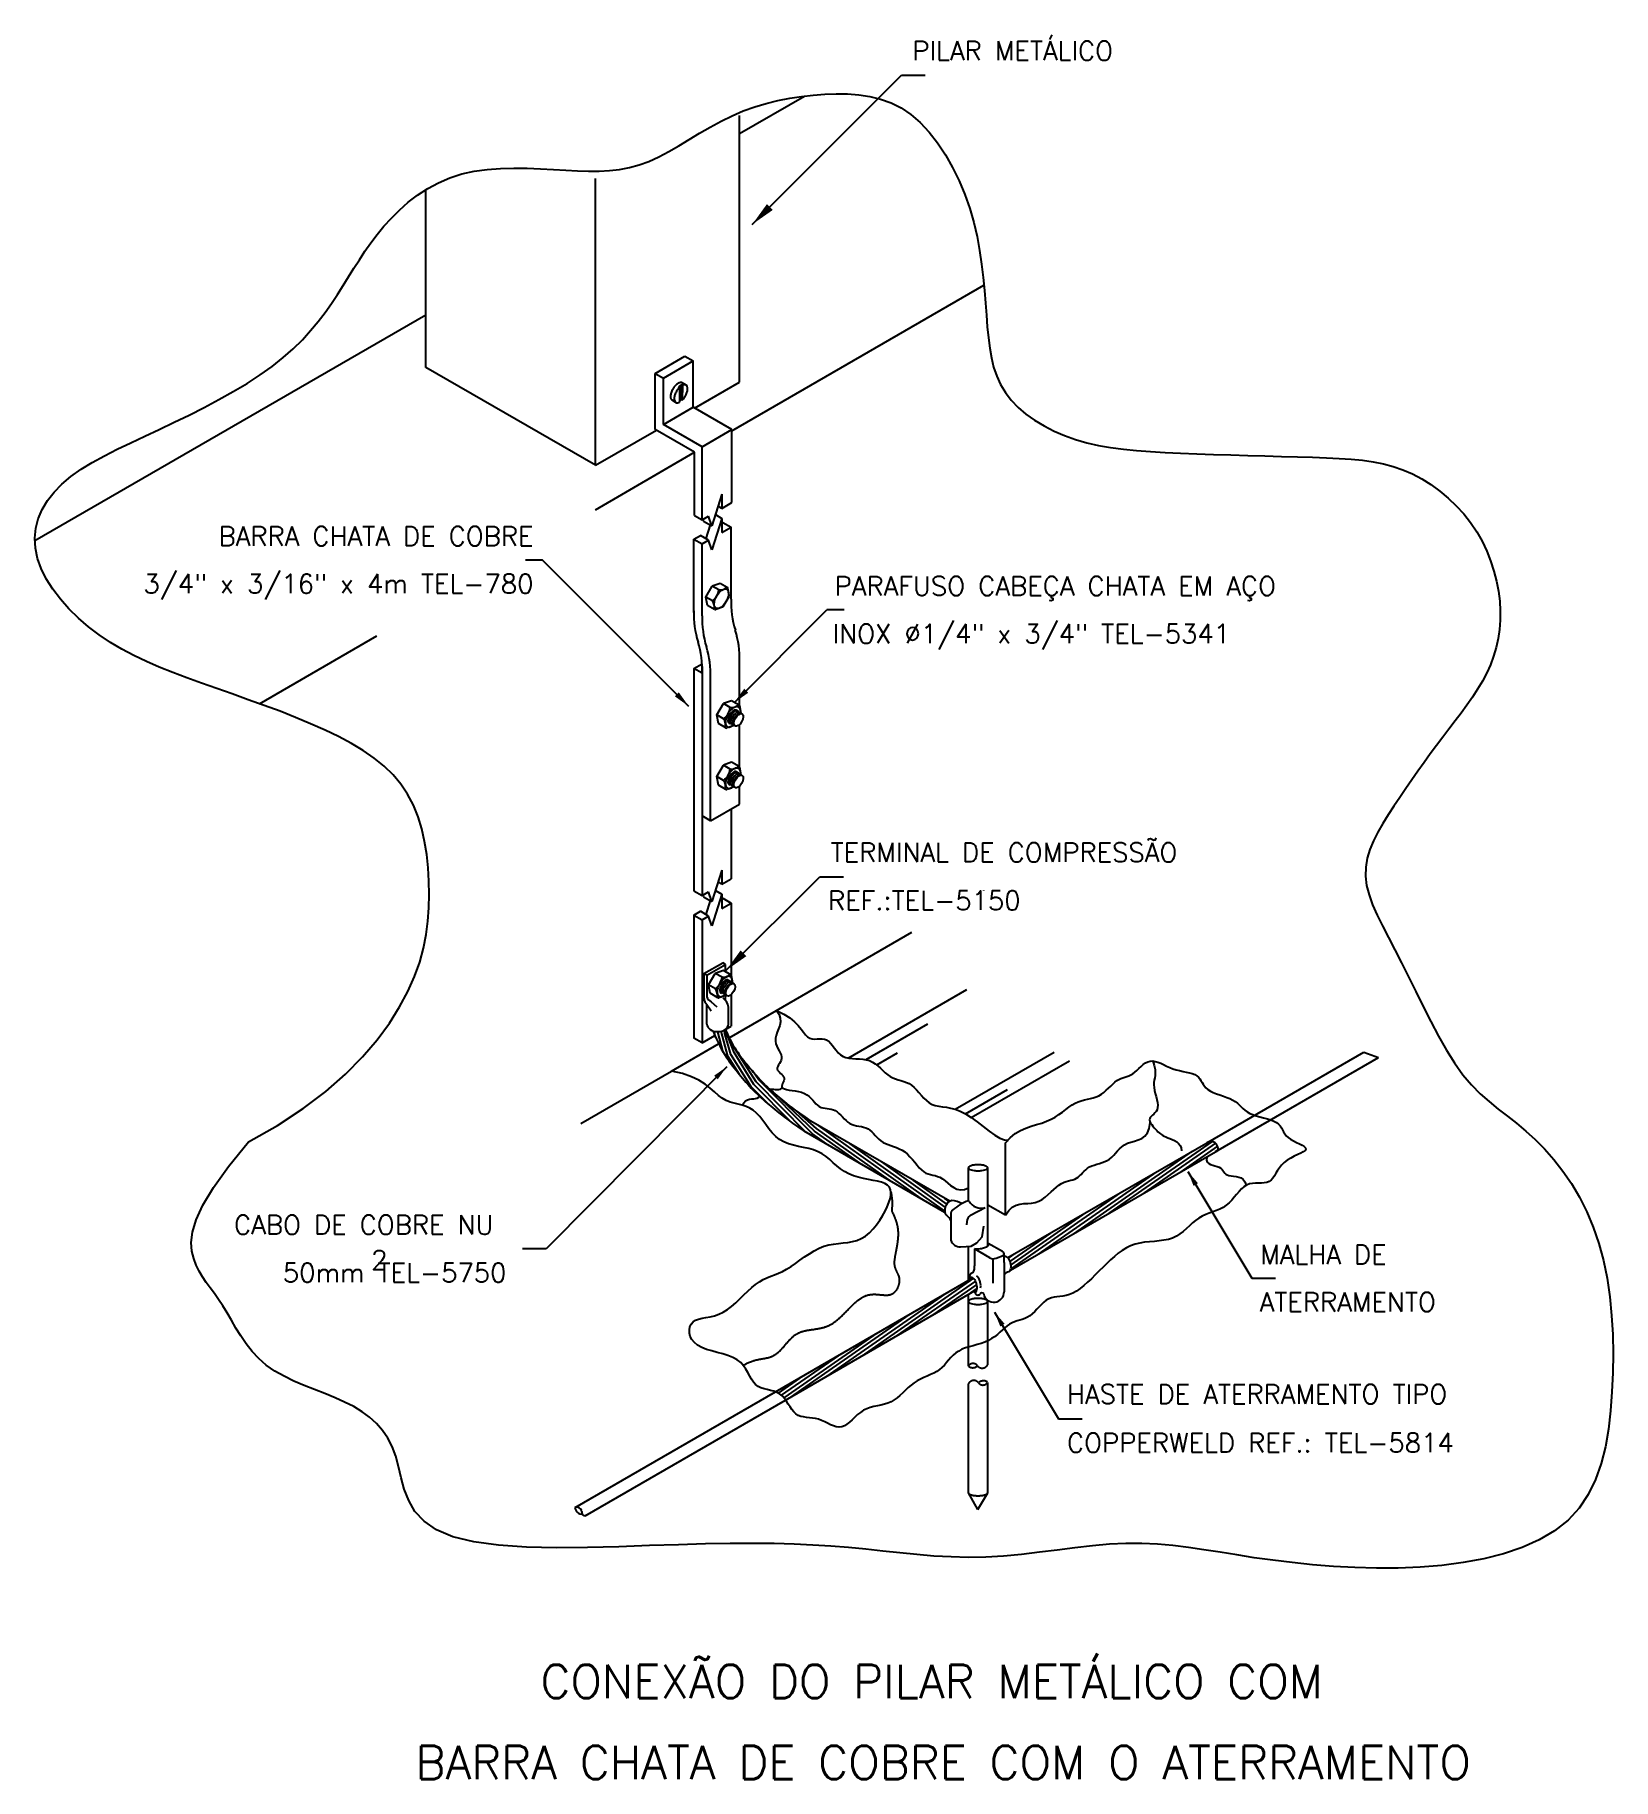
# Model space of a CAD drawing. Header units: millimetres. Extents: x -4902.2 to -4885.6, y -4623.9 to -4605.6.
import ezdxf
from ezdxf.enums import TextEntityAlignment as Align

# ---------------------------------------------------------------- set-up
doc = ezdxf.new("R2010")
doc.units = ezdxf.units.MM
doc.header["$LTSCALE"] = 10
doc.linetypes.add('DASHEDX2', pattern=[1.5, 1, -0.5])
doc.layers.add('Termotécnica', color=7, linetype='Continuous')
doc.styles.add('r140', font='romans.shx')
doc.styles.add('r80', font='romans.shx')

msp = doc.modelspace()

# ---------------------------------------------------------------- texts
at = {"layer": 'Termotécnica', "color": 2, "ltscale": 1.6, "style": 'r80'}
for s, p in [('PILAR METÁLICO', (-4892.97, -4605.87)), ('TERMINAL DE COMPRESSÃO', (-4893.829, -4614.291)), ('REF.:TEL-5150', (-4893.856, -4614.796))]:
    msp.add_text(s, height=0.2, dxfattribs=at).set_placement(p)
at = {"layer": 'Termotécnica', "color": 2, "style": 'r80'}
for s, p in [('BARRA CHATA DE COBRE', (-4896.95, -4610.969)), ('3/4" x 3/16" x 4m TEL-780', (-4896.95, -4611.469))]:
    msp.add_text(s, height=0.2, dxfattribs=at).set_placement(p, align=Align.RIGHT)
for s, p in [('PARAFUSO CABEÇA CHATA EM AÇO', (-4893.787, -4611.493)), ('INOX %%C1/4" x 3/4" TEL-5341', (-4893.807, -4611.994)), ('CABO DE COBRE NU', (-4900.096, -4618.203)), ('2', (-4898.656, -4618.572)), ('MALHA DE ', (-4889.317, -4618.515)), ('50mm TEL-5750', (-4899.583, -4618.706)), ('ATERRAMENTO', (-4889.322, -4619.014)), ('HASTE DE ATERRAMENTO TIPO', (-4891.346, -4619.982)), ('COPPERWELD REF.: TEL-5814', (-4891.346, -4620.493))]:
    msp.add_text(s, height=0.2, dxfattribs=at).set_placement(p)
at = {"layer": 'Termotécnica', "color": 5, "style": 'r140'}
for s, p in [('CONEXÃO DO PILAR METÁLICO COM ', (-4892.646, -4623.179)), ('BARRA CHATA DE COBRE COM O ATERRAMENTO', (-4892.646, -4624.031))]:
    msp.add_text(s, height=0.35, dxfattribs=at).set_placement(p, align=Align.BOTTOM_CENTER)

# ---------------------------------------------------------------- linework, layer by layer
at = {"layer": 'Termotécnica', "color": 2, "ltscale": 1.6}
for p, q in [((-4894.652, -4607.594), (-4893.084, -4606.026)), ((-4893.084, -4606.026), (-4892.834, -4606.026)), ((-4894.928, -4615.432), (-4893.943, -4614.447)), ((-4893.943, -4614.447), (-4893.693, -4614.447)), ((-4895.159, -4615.464), (-4894.962, -4615.35)), ((-4895.129, -4615.481), (-4894.932, -4615.368)), ((-4894.932, -4615.368), (-4894.962, -4615.35)), ((-4894.932, -4615.445), (-4894.932, -4615.368)), ((-4895.129, -4615.481), (-4895.159, -4615.464)), ((-4895.159, -4615.464), (-4895.159, -4615.724)), ((-4895.129, -4615.481), (-4895.129, -4615.707)), ((-4894.932, -4615.748), (-4894.932, -4615.693)), ((-4895.13, -4615.789), (-4895.085, -4615.855)), ((-4895.083, -4615.762), (-4895.024, -4615.814))]:
    msp.add_line(p, q, dxfattribs=at)
at = {"layer": 'Termotécnica', "color": 3}
for p, q in [((-4894.786, -4606.641), (-4894.102, -4606.246)), ((-4894.865, -4609.762), (-4892.218, -4608.234)), ((-4902.187, -4610.914), (-4898.081, -4608.544)), ((-4896.3, -4610.591), (-4895.257, -4609.988)), ((-4895.138, -4611.509), (-4895.072, -4611.394)), ((-4895.07, -4611.549), (-4895.138, -4611.509)), ((-4895.122, -4611.596), (-4895.138, -4611.509)), ((-4894.989, -4611.366), (-4895.072, -4611.394)), ((-4895.003, -4611.434), (-4895.072, -4611.394)), ((-4894.914, -4611.409), (-4894.989, -4611.366)), ((-4894.956, -4611.609), (-4894.895, -4611.502)), ((-4894.893, -4611.493), (-4894.908, -4611.418)), ((-4895.047, -4611.639), (-4895.122, -4611.596)), ((-4894.963, -4611.615), (-4895.036, -4611.64)), ((-4899.83, -4612.629), (-4898.596, -4611.916)), ((-4894.399, -4615.852), (-4892.975, -4615.03)), ((-4896.454, -4617.039), (-4895.502, -4616.49)), ((-4892.576, -4617.856), (-4894.035, -4617.014)), ((-4892.629, -4617.973), (-4894.106, -4617.12)), ((-4891.967, -4618.448), (-4889.864, -4617.234)), ((-4891.939, -4618.579), (-4889.762, -4617.322)), ((-4894.408, -4619.858), (-4892.335, -4618.661)), ((-4894.303, -4619.944), (-4892.292, -4618.782))]:
    msp.add_line(p, q, dxfattribs=at)
at = {"layer": 'Termotécnica', "color": 2}
for p, q in [((-4894.786, -4609.252), (-4894.786, -4606.451)), ((-4896.298, -4610.125), (-4896.298, -4607.112)), ((-4898.081, -4609.096), (-4898.081, -4607.239)), ((-4896.298, -4610.125), (-4898.081, -4609.096)), ((-4895.673, -4609.159), (-4895.36, -4608.978)), ((-4895.585, -4609.209), (-4895.273, -4609.029)), ((-4895.36, -4608.978), (-4895.273, -4609.029)), ((-4895.273, -4609.514), (-4895.273, -4609.029)), ((-4895.673, -4609.159), (-4895.585, -4609.209)), ((-4895.673, -4609.747), (-4895.673, -4609.159)), ((-4895.585, -4609.695), (-4895.585, -4609.209)), ((-4895.398, -4609.278), (-4895.427, -4609.299)), ((-4895.416, -4609.305), (-4895.427, -4609.299)), ((-4895.416, -4609.305), (-4895.417, -4609.462)), ((-4895.398, -4609.278), (-4895.399, -4609.434)), ((-4895.386, -4609.284), (-4895.398, -4609.278)), ((-4895.386, -4609.284), (-4895.388, -4609.441)), ((-4895.348, -4609.282), (-4895.387, -4609.259)), ((-4895.257, -4609.523), (-4894.786, -4609.252)), ((-4895.585, -4609.695), (-4895.273, -4609.514)), ((-4895.455, -4609.464), (-4895.494, -4609.441)), ((-4895.399, -4609.434), (-4895.417, -4609.447)), ((-4895.388, -4609.441), (-4895.399, -4609.434)), ((-4894.865, -4609.749), (-4895.273, -4609.514)), ((-4895.178, -4609.93), (-4895.585, -4609.695)), ((-4896.298, -4610.125), (-4895.659, -4609.756)), ((-4895.673, -4609.747), (-4895.672, -4609.749)), ((-4895.257, -4609.988), (-4895.672, -4609.749)), ((-4895.178, -4609.93), (-4894.865, -4609.749)), ((-4894.865, -4610.517), (-4894.865, -4609.749)), ((-4895.257, -4610.652), (-4895.257, -4609.988)), ((-4895.178, -4610.697), (-4895.178, -4609.93)), ((-4894.97, -4610.428), (-4895.076, -4610.76)), ((-4894.97, -4610.428), (-4894.97, -4610.577)), ((-4894.97, -4610.577), (-4895.01, -4610.554)), ((-4895.01, -4610.554), (-4895.01, -4610.554)), ((-4894.97, -4610.577), (-4894.865, -4610.517)), ((-4895.257, -4610.652), (-4895.178, -4610.697)), ((-4895.178, -4610.697), (-4895.11, -4610.658)), ((-4895.163, -4610.71), (-4895.169, -4610.692)), ((-4895.163, -4610.71), (-4895.076, -4610.76)), ((-4895.095, -4610.749), (-4895.141, -4610.894)), ((-4895.076, -4610.76), (-4895.11, -4610.658)), ((-4894.97, -4610.682), (-4895.076, -4611.014)), ((-4895.038, -4610.642), (-4894.97, -4610.682)), ((-4894.97, -4610.682), (-4894.97, -4610.831)), ((-4894.97, -4610.73), (-4894.961, -4610.725)), ((-4894.97, -4610.831), (-4894.874, -4610.776)), ((-4894.961, -4610.725), (-4894.874, -4610.776)), ((-4894.874, -4611.53), (-4894.874, -4610.776)), ((-4895.265, -4610.901), (-4895.197, -4610.862)), ((-4895.265, -4611.655), (-4895.265, -4610.901)), ((-4895.265, -4610.901), (-4895.178, -4610.951)), ((-4895.11, -4610.912), (-4895.197, -4610.862)), ((-4895.178, -4610.951), (-4895.11, -4610.912)), ((-4895.178, -4611.705), (-4895.178, -4610.951)), ((-4895.076, -4611.014), (-4895.11, -4610.912)), ((-4896.854, -4611.122), (-4897.034, -4611.122)), ((-4895.318, -4612.658), (-4896.854, -4611.122)), ((-4895.265, -4611.67), (-4895.265, -4611.655)), ((-4894.843, -4612.619), (-4893.868, -4611.644)), ((-4893.688, -4611.644), (-4893.868, -4611.644)), ((-4895.265, -4612.259), (-4895.179, -4612.21)), ((-4895.178, -4612.31), (-4895.265, -4612.259)), ((-4895.265, -4612.259), (-4895.265, -4614.595)), ((-4895.178, -4612.238), (-4895.178, -4614.645)), ((-4894.786, -4612.647), (-4894.786, -4612.185)), ((-4895.09, -4613.858), (-4895.09, -4612.36)), ((-4895.025, -4612.747), (-4894.955, -4612.628)), ((-4894.869, -4612.598), (-4894.955, -4612.628)), ((-4894.884, -4612.669), (-4894.955, -4612.628)), ((-4894.791, -4612.643), (-4894.869, -4612.598)), ((-4894.953, -4612.789), (-4895.025, -4612.747)), ((-4895.007, -4612.837), (-4895.025, -4612.747)), ((-4894.83, -4612.695), (-4894.832, -4612.708)), ((-4894.811, -4612.702), (-4894.813, -4612.719)), ((-4894.792, -4612.713), (-4894.794, -4612.73)), ((-4894.769, -4612.731), (-4894.784, -4612.652)), ((-4894.773, -4612.723), (-4894.774, -4612.733)), ((-4894.929, -4612.883), (-4895.007, -4612.837)), ((-4894.842, -4612.857), (-4894.917, -4612.884)), ((-4894.899, -4612.829), (-4894.882, -4612.819)), ((-4894.881, -4612.84), (-4894.864, -4612.83)), ((-4894.862, -4612.85), (-4894.845, -4612.841)), ((-4894.786, -4613.293), (-4894.786, -4612.851)), ((-4895.025, -4613.394), (-4894.955, -4613.274)), ((-4894.869, -4613.244), (-4894.955, -4613.274)), ((-4894.884, -4613.316), (-4894.955, -4613.274)), ((-4894.791, -4613.29), (-4894.869, -4613.244)), ((-4894.83, -4613.341), (-4894.832, -4613.355)), ((-4894.811, -4613.348), (-4894.813, -4613.365)), ((-4894.792, -4613.359), (-4894.794, -4613.376)), ((-4894.769, -4613.378), (-4894.784, -4613.299)), ((-4895.007, -4613.484), (-4895.025, -4613.394)), ((-4894.953, -4613.436), (-4895.025, -4613.394)), ((-4894.929, -4613.529), (-4895.007, -4613.484)), ((-4894.842, -4613.504), (-4894.917, -4613.53)), ((-4894.899, -4613.476), (-4894.882, -4613.466)), ((-4894.881, -4613.486), (-4894.864, -4613.477)), ((-4894.862, -4613.497), (-4894.845, -4613.487)), ((-4894.786, -4613.683), (-4894.786, -4613.496)), ((-4894.773, -4613.37), (-4894.774, -4613.38)), ((-4895.09, -4613.858), (-4894.786, -4613.683)), ((-4895.09, -4613.858), (-4895.178, -4613.808)), ((-4894.874, -4613.733), (-4894.874, -4614.47)), ((-4894.97, -4614.376), (-4895.076, -4614.708)), ((-4894.97, -4614.376), (-4894.97, -4614.525)), ((-4895.265, -4614.595), (-4895.178, -4614.645)), ((-4895.178, -4614.645), (-4895.11, -4614.606)), ((-4895.163, -4614.657), (-4895.169, -4614.64)), ((-4895.076, -4614.708), (-4895.11, -4614.606)), ((-4894.97, -4614.63), (-4895.076, -4614.962)), ((-4895.038, -4614.59), (-4894.97, -4614.63)), ((-4895.01, -4614.502), (-4895.01, -4614.502)), ((-4894.97, -4614.525), (-4895.01, -4614.502)), ((-4894.97, -4614.525), (-4894.874, -4614.47)), ((-4894.97, -4614.63), (-4894.97, -4614.779)), ((-4895.265, -4614.849), (-4895.197, -4614.81)), ((-4895.11, -4614.86), (-4895.197, -4614.81)), ((-4895.163, -4614.657), (-4895.076, -4614.708)), ((-4895.095, -4614.697), (-4895.141, -4614.842)), ((-4894.97, -4614.678), (-4894.961, -4614.673)), ((-4894.97, -4614.779), (-4894.874, -4614.724)), ((-4894.961, -4614.673), (-4894.874, -4614.724)), ((-4894.874, -4614.724), (-4894.874, -4615.479)), ((-4895.265, -4614.849), (-4895.265, -4616.142)), ((-4895.265, -4614.849), (-4895.178, -4614.899)), ((-4895.178, -4614.899), (-4895.11, -4614.86)), ((-4895.178, -4614.899), (-4895.178, -4616.193)), ((-4895.178, -4614.899), (-4895.178, -4616.193)), ((-4895.076, -4614.962), (-4895.11, -4614.86)), ((-4895.11, -4615.581), (-4895.041, -4615.462)), ((-4894.955, -4615.432), (-4895.041, -4615.462)), ((-4894.969, -4615.503), (-4895.041, -4615.462)), ((-4894.876, -4615.477), (-4894.955, -4615.432)), ((-4894.916, -4615.529), (-4894.917, -4615.542)), ((-4894.896, -4615.536), (-4894.899, -4615.553)), ((-4894.877, -4615.547), (-4894.88, -4615.564)), ((-4894.855, -4615.565), (-4894.87, -4615.486)), ((-4894.859, -4615.557), (-4894.86, -4615.567)), ((-4895.038, -4615.623), (-4895.11, -4615.581)), ((-4895.093, -4615.671), (-4895.11, -4615.581)), ((-4895.015, -4615.717), (-4895.093, -4615.671)), ((-4894.928, -4615.691), (-4895.003, -4615.718)), ((-4894.985, -4615.663), (-4894.968, -4615.653)), ((-4894.966, -4615.674), (-4894.949, -4615.664)), ((-4894.948, -4615.684), (-4894.931, -4615.675)), ((-4894.874, -4615.685), (-4894.874, -4616.017)), ((-4895.129, -4615.994), (-4895.129, -4615.79)), ((-4894.902, -4615.994), (-4894.902, -4615.816)), ((-4894.894, -4616.139), (-4894.399, -4615.852)), ((-4894.932, -4616.051), (-4894.874, -4616.017)), ((-4895.502, -4616.49), (-4895.005, -4616.202)), ((-4895.178, -4616.193), (-4895.265, -4616.142)), ((-4895.178, -4616.193), (-4895.044, -4616.115)), ((-4894.92, -4616.443), (-4896.817, -4618.356)), ((-4891.991, -4618.003), (-4891.991, -4617.243)), ((-4892.382, -4617.851), (-4892.382, -4617.504)), ((-4892.179, -4618.327), (-4892.179, -4617.504)), ((-4890.076, -4617.543), (-4889.405, -4618.665)), ((-4892.358, -4618.002), (-4892.205, -4617.922)), ((-4891.991, -4618.003), (-4892.179, -4617.895)), ((-4892.566, -4617.991), (-4892.566, -4618.265)), ((-4892.399, -4618.103), (-4892.392, -4618.043)), ((-4892.024, -4618.384), (-4892.175, -4618.298)), ((-4896.817, -4618.356), (-4897.067, -4618.356)), ((-4892.382, -4618.688), (-4892.382, -4618.329)), ((-4892.319, -4618.355), (-4892.319, -4618.533)), ((-4892.156, -4618.449), (-4892.316, -4618.355)), ((-4892.126, -4618.459), (-4892.126, -4618.717)), ((-4892.091, -4618.453), (-4892.016, -4618.426)), ((-4892.006, -4618.5), (-4892.006, -4618.411)), ((-4892.006, -4618.5), (-4892.006, -4618.806)), ((-4889.405, -4618.665), (-4889.155, -4618.665)), ((-4892.382, -4618.908), (-4892.382, -4618.835)), ((-4892.108, -4619.019), (-4891.436, -4620.142)), ((-4891.436, -4620.142), (-4891.186, -4620.142))]:
    msp.add_line(p, q, dxfattribs=at)
at = {"layer": 'Termotécnica', "color": 1}
for p, q in [((-4892.219, -4614.594), (-4892.218, -4614.592)), ((-4893.645, -4616.351), (-4892.399, -4615.632)), ((-4895.036, -4616.134), (-4895.054, -4616.07)), ((-4894.956, -4616.29), (-4895.015, -4616.075)), ((-4894.907, -4616.333), (-4894.979, -4616.07)), ((-4894.877, -4616.313), (-4894.942, -4616.084)), ((-4894.841, -4616.294), (-4894.935, -4616.051)), ((-4893.456, -4616.368), (-4892.807, -4615.993)), ((-4894.611, -4616.602), (-4894.89, -4616.165)), ((-4894.637, -4616.628), (-4894.841, -4616.294)), ((-4893.345, -4616.423), (-4893.125, -4616.296)), ((-4892.52, -4616.888), (-4891.481, -4616.288)), ((-4894.787, -4616.523), (-4894.907, -4616.333)), ((-4894.662, -4616.653), (-4894.877, -4616.313)), ((-4892.352, -4616.975), (-4891.32, -4616.38)), ((-4894.47, -4616.846), (-4894.662, -4616.653)), ((-4894.586, -4616.577), (-4894.651, -4616.487)), ((-4894.239, -4617.028), (-4894.637, -4616.628)), ((-4894.084, -4617.133), (-4894.611, -4616.602)), ((-4894.018, -4617.148), (-4894.586, -4616.577)), ((-4893.997, -4617.119), (-4894.419, -4616.721)), ((-4892.411, -4616.937), (-4891.97, -4616.683)), ((-4893.976, -4617.09), (-4894.185, -4616.91)), ((-4893.848, -4617.269), (-4894.018, -4617.148)), ((-4893.516, -4617.46), (-4893.997, -4617.119)), ((-4893.185, -4617.652), (-4893.976, -4617.09)), ((-4892.853, -4617.843), (-4893.955, -4617.06)), ((-4892.631, -4617.957), (-4893.624, -4617.252)), ((-4890.032, -4617.331), (-4891.277, -4618.197)), ((-4889.821, -4617.228), (-4890.906, -4617.982)), ((-4889.784, -4617.246), (-4890.534, -4617.767)), ((-4889.764, -4617.276), (-4890.162, -4617.553)), ((-4889.761, -4617.318), (-4889.79, -4617.338)), ((-4892.625, -4617.917), (-4893.292, -4617.443)), ((-4890.404, -4617.546), (-4891.649, -4618.412)), ((-4892.608, -4617.885), (-4892.961, -4617.634)), ((-4890.776, -4617.761), (-4891.934, -4618.566)), ((-4892.582, -4617.859), (-4892.629, -4617.826)), ((-4891.148, -4617.975), (-4891.934, -4618.522)), ((-4891.52, -4618.19), (-4891.944, -4618.485)), ((-4891.892, -4618.405), (-4891.962, -4618.454)), ((-4892.329, -4618.665), (-4893.509, -4619.485)), ((-4892.625, -4618.827), (-4893.88, -4619.7)), ((-4892.307, -4618.694), (-4893.137, -4619.27)), ((-4892.294, -4618.729), (-4892.765, -4619.056)), ((-4892.29, -4618.769), (-4892.393, -4618.841)), ((-4893.007, -4619.049), (-4894.252, -4619.914)), ((-4893.379, -4619.264), (-4894.322, -4619.919)), ((-4893.751, -4619.478), (-4894.348, -4619.893)), ((-4894.123, -4619.693), (-4894.379, -4619.871))]:
    msp.add_line(p, q, dxfattribs=at)
at = {"layer": 'Termotécnica', "color": 1, "linetype": 'DASHEDX2'}
for p, q in [((-4889.864, -4617.234), (-4888.226, -4616.288)), ((-4888.226, -4616.288), (-4888.073, -4616.347)), ((-4889.759, -4617.32), (-4888.073, -4616.347)), ((-4892.382, -4619.589), (-4892.382, -4618.908)), ((-4892.179, -4619.573), (-4892.179, -4618.908)), ((-4892.382, -4620.917), (-4892.382, -4619.774)), ((-4892.179, -4620.917), (-4892.179, -4619.758)), ((-4896.514, -4621.074), (-4894.408, -4619.858)), ((-4896.409, -4621.16), (-4894.303, -4619.944)), ((-4892.281, -4621.093), (-4892.382, -4620.917)), ((-4892.281, -4621.093), (-4892.179, -4620.917))]:
    msp.add_line(p, q, dxfattribs=at)
msp.add_lwpolyline([(-4899.945, -4617.231), (-4899.64, -4617.059), (-4899.37, -4616.882), (-4899.132, -4616.702), (-4898.925, -4616.52), (-4898.746, -4616.339), (-4898.593, -4616.159), (-4898.464, -4615.984), (-4898.356, -4615.814), (-4898.269, -4615.652), (-4898.199, -4615.495), (-4898.145, -4615.345), (-4898.105, -4615.198), (-4898.077, -4615.055), (-4898.059, -4614.914), (-4898.05, -4614.774), (-4898.047, -4614.634), (-4898.05, -4614.494), (-4898.058, -4614.353), (-4898.072, -4614.213), (-4898.094, -4614.077), (-4898.124, -4613.944), (-4898.163, -4613.816), (-4898.212, -4613.694), (-4898.272, -4613.58), (-4898.343, -4613.474), (-4898.426, -4613.376), (-4898.52, -4613.285), (-4898.624, -4613.2), (-4898.738, -4613.121), (-4898.863, -4613.046), (-4898.997, -4612.974), (-4899.14, -4612.906), (-4899.291, -4612.839), (-4899.45, -4612.773), (-4899.613, -4612.709), (-4899.779, -4612.647), (-4899.947, -4612.587), (-4900.114, -4612.527), (-4900.278, -4612.469), (-4900.438, -4612.412), (-4900.591, -4612.357), (-4900.739, -4612.301), (-4900.881, -4612.244), (-4901.017, -4612.185), (-4901.148, -4612.123), (-4901.273, -4612.057), (-4901.395, -4611.985), (-4901.511, -4611.907), (-4901.624, -4611.821), (-4901.73, -4611.729), (-4901.83, -4611.632), (-4901.92, -4611.53), (-4902, -4611.425), (-4902.068, -4611.318), (-4902.122, -4611.21), (-4902.16, -4611.102), (-4902.182, -4610.995), (-4902.188, -4610.889), (-4902.178, -4610.786), (-4902.152, -4610.686), (-4902.111, -4610.589), (-4902.056, -4610.495), (-4901.987, -4610.406), (-4901.905, -4610.322), (-4901.809, -4610.242), (-4901.702, -4610.167), (-4901.585, -4610.095), (-4901.458, -4610.025), (-4901.323, -4609.956), (-4901.181, -4609.888), (-4901.033, -4609.819), (-4900.881, -4609.747), (-4900.725, -4609.673), (-4900.568, -4609.597), (-4900.41, -4609.517), (-4900.255, -4609.435), (-4900.104, -4609.351), (-4899.959, -4609.265), (-4899.822, -4609.176), (-4899.695, -4609.086), (-4899.579, -4608.994), (-4899.474, -4608.9), (-4899.378, -4608.806), (-4899.291, -4608.71), (-4899.211, -4608.615), (-4899.139, -4608.52), (-4899.071, -4608.425), (-4899.009, -4608.331), (-4898.949, -4608.237), (-4898.892, -4608.146), (-4898.836, -4608.055), (-4898.779, -4607.965), (-4898.721, -4607.876), (-4898.659, -4607.787), (-4898.593, -4607.7), (-4898.522, -4607.613), (-4898.443, -4607.527), (-4898.358, -4607.443), (-4898.266, -4607.362), (-4898.167, -4607.287), (-4898.061, -4607.218), (-4897.949, -4607.156), (-4897.83, -4607.105), (-4897.704, -4607.064), (-4897.572, -4607.034), (-4897.436, -4607.016), (-4897.296, -4607.006), (-4897.156, -4607.003), (-4897.015, -4607.005), (-4896.876, -4607.011), (-4896.741, -4607.018), (-4896.612, -4607.026), (-4896.489, -4607.032), (-4896.372, -4607.035), (-4896.26, -4607.034), (-4896.151, -4607.028), (-4896.046, -4607.016), (-4895.943, -4606.997), (-4895.841, -4606.969), (-4895.738, -4606.932), (-4895.634, -4606.885), (-4895.529, -4606.83), (-4895.423, -4606.769), (-4895.315, -4606.704), (-4895.205, -4606.637), (-4895.094, -4606.572), (-4894.98, -4606.509), (-4894.864, -4606.452), (-4894.746, -4606.402), (-4894.626, -4606.359), (-4894.505, -4606.323), (-4894.382, -4606.293), (-4894.259, -4606.269), (-4894.136, -4606.25), (-4894.013, -4606.236), (-4893.89, -4606.227), (-4893.769, -4606.222), (-4893.65, -4606.223), (-4893.532, -4606.232), (-4893.417, -4606.249), (-4893.304, -4606.277), (-4893.194, -4606.317), (-4893.088, -4606.37), (-4892.985, -4606.439), (-4892.887, -4606.525), (-4892.793, -4606.625), (-4892.705, -4606.738), (-4892.623, -4606.862), (-4892.547, -4606.995), (-4892.479, -4607.135), (-4892.419, -4607.279), (-4892.368, -4607.426), (-4892.325, -4607.573), (-4892.291, -4607.72), (-4892.264, -4607.867), (-4892.243, -4608.011), (-4892.226, -4608.152), (-4892.213, -4608.289), (-4892.202, -4608.422), (-4892.193, -4608.549), (-4892.183, -4608.67), (-4892.172, -4608.785), (-4892.158, -4608.893), (-4892.14, -4608.997), (-4892.116, -4609.095), (-4892.084, -4609.188), (-4892.044, -4609.276), (-4891.993, -4609.36), (-4891.931, -4609.44), (-4891.859, -4609.516), (-4891.777, -4609.586), (-4891.686, -4609.651), (-4891.587, -4609.711), (-4891.482, -4609.765), (-4891.372, -4609.813), (-4891.257, -4609.853), (-4891.138, -4609.888), (-4891.015, -4609.915), (-4890.887, -4609.938), (-4890.753, -4609.956), (-4890.614, -4609.97), (-4890.468, -4609.981), (-4890.314, -4609.99), (-4890.152, -4609.997), (-4889.982, -4610.004), (-4889.805, -4610.01), (-4889.626, -4610.016), (-4889.445, -4610.021), (-4889.266, -4610.026), (-4889.092, -4610.031), (-4888.924, -4610.036), (-4888.766, -4610.041), (-4888.62, -4610.046), (-4888.485, -4610.052), (-4888.359, -4610.06), (-4888.24, -4610.071), (-4888.129, -4610.087), (-4888.022, -4610.108), (-4887.919, -4610.136), (-4887.818, -4610.172), (-4887.717, -4610.216), (-4887.619, -4610.268), (-4887.522, -4610.328), (-4887.429, -4610.396), (-4887.34, -4610.47), (-4887.256, -4610.55), (-4887.178, -4610.636), (-4887.106, -4610.727), (-4887.042, -4610.823), (-4886.985, -4610.923), (-4886.936, -4611.025), (-4886.895, -4611.13), (-4886.86, -4611.236), (-4886.833, -4611.342), (-4886.813, -4611.447), (-4886.8, -4611.551), (-4886.794, -4611.653), (-4886.795, -4611.753), (-4886.803, -4611.85), (-4886.817, -4611.945), (-4886.838, -4612.038), (-4886.865, -4612.13), (-4886.898, -4612.219), (-4886.937, -4612.306), (-4886.982, -4612.392), (-4887.032, -4612.477), (-4887.087, -4612.56), (-4887.145, -4612.643), (-4887.206, -4612.727), (-4887.269, -4612.81), (-4887.334, -4612.895), (-4887.399, -4612.98), (-4887.465, -4613.068), (-4887.53, -4613.157), (-4887.595, -4613.247), (-4887.66, -4613.338), (-4887.724, -4613.429), (-4887.787, -4613.521), (-4887.85, -4613.613), (-4887.911, -4613.704), (-4887.971, -4613.795), (-4888.028, -4613.886), (-4888.081, -4613.977), (-4888.126, -4614.068), (-4888.164, -4614.16), (-4888.192, -4614.252), (-4888.208, -4614.346), (-4888.211, -4614.441), (-4888.199, -4614.538), (-4888.173, -4614.638), (-4888.136, -4614.741), (-4888.088, -4614.85), (-4888.032, -4614.964), (-4887.969, -4615.085), (-4887.901, -4615.214), (-4887.83, -4615.352), (-4887.757, -4615.499), (-4887.681, -4615.653), (-4887.604, -4615.81), (-4887.525, -4615.967), (-4887.444, -4616.12), (-4887.36, -4616.267), (-4887.275, -4616.403), (-4887.187, -4616.526), (-4887.097, -4616.632), (-4887.005, -4616.726), (-4886.911, -4616.809), (-4886.816, -4616.887), (-4886.719, -4616.962), (-4886.622, -4617.037), (-4886.524, -4617.118), (-4886.426, -4617.206), (-4886.328, -4617.305), (-4886.231, -4617.416), (-4886.137, -4617.538), (-4886.047, -4617.67), (-4885.963, -4617.813), (-4885.886, -4617.965), (-4885.817, -4618.127), (-4885.758, -4618.298), (-4885.709, -4618.478), (-4885.671, -4618.665), (-4885.643, -4618.858), (-4885.624, -4619.055), (-4885.612, -4619.255), (-4885.609, -4619.457), (-4885.612, -4619.658), (-4885.621, -4619.859), (-4885.635, -4620.056), (-4885.658, -4620.248), (-4885.69, -4620.434), (-4885.734, -4620.612), (-4885.794, -4620.78), (-4885.87, -4620.936), (-4885.965, -4621.079), (-4886.082, -4621.207), (-4886.223, -4621.318), (-4886.384, -4621.413), (-4886.564, -4621.493), (-4886.759, -4621.559), (-4886.967, -4621.611), (-4887.184, -4621.652), (-4887.408, -4621.681), (-4887.637, -4621.7), (-4887.866, -4621.709), (-4888.096, -4621.71), (-4888.323, -4621.704), (-4888.547, -4621.692), (-4888.766, -4621.674), (-4888.979, -4621.652), (-4889.183, -4621.627), (-4889.378, -4621.6), (-4889.562, -4621.571), (-4889.738, -4621.543), (-4889.907, -4621.516), (-4890.071, -4621.492), (-4890.233, -4621.472), (-4890.394, -4621.458), (-4890.558, -4621.45), (-4890.726, -4621.45), (-4890.9, -4621.459), (-4891.079, -4621.475), (-4891.262, -4621.496), (-4891.449, -4621.52), (-4891.636, -4621.543), (-4891.825, -4621.565), (-4892.013, -4621.583), (-4892.199, -4621.594), (-4892.383, -4621.597), (-4892.564, -4621.592), (-4892.744, -4621.582), (-4892.922, -4621.567), (-4893.101, -4621.55), (-4893.28, -4621.53), (-4893.459, -4621.511), (-4893.641, -4621.494), (-4893.825, -4621.479), (-4894.015, -4621.467), (-4894.212, -4621.458), (-4894.421, -4621.452), (-4894.644, -4621.45), (-4894.884, -4621.451), (-4895.143, -4621.455), (-4895.426, -4621.463), (-4895.732, -4621.473), (-4896.055, -4621.484), (-4896.384, -4621.492), (-4896.71, -4621.495), (-4897.024, -4621.488), (-4897.316, -4621.469), (-4897.577, -4621.434), (-4897.798, -4621.381), (-4897.97, -4621.308), (-4898.1, -4621.217), (-4898.195, -4621.113), (-4898.261, -4620.999), (-4898.307, -4620.88), (-4898.34, -4620.76), (-4898.368, -4620.643), (-4898.397, -4620.533), (-4898.434, -4620.433), (-4898.481, -4620.343), (-4898.536, -4620.262), (-4898.6, -4620.19), (-4898.672, -4620.125), (-4898.751, -4620.067), (-4898.839, -4620.013), (-4898.934, -4619.965), (-4899.035, -4619.919), (-4899.141, -4619.876), (-4899.25, -4619.833), (-4899.36, -4619.79), (-4899.467, -4619.744), (-4899.571, -4619.694), (-4899.668, -4619.639), (-4899.757, -4619.578), (-4899.837, -4619.508), (-4899.907, -4619.433), (-4899.969, -4619.353), (-4900.025, -4619.27), (-4900.076, -4619.187), (-4900.123, -4619.105), (-4900.169, -4619.027), (-4900.213, -4618.954), (-4900.258, -4618.887), (-4900.302, -4618.825), (-4900.346, -4618.766), (-4900.387, -4618.709), (-4900.426, -4618.651), (-4900.462, -4618.591), (-4900.493, -4618.527), (-4900.519, -4618.457), (-4900.538, -4618.379), (-4900.545, -4618.288), (-4900.533, -4618.18), (-4900.494, -4618.051), (-4900.423, -4617.896), (-4900.312, -4617.711), (-4900.155, -4617.491), (-4899.945, -4617.231)], dxfattribs=at)
at = {"layer": 'Termotécnica', "color": 2}
for points in [[(-4895.387, -4609.259, 0.174705), (-4895.406, -4609.256, 0.104203), (-4895.435, -4609.267, 0.064948), (-4895.461, -4609.289, 0.051099), (-4895.486, -4609.323, 0.051099), (-4895.504, -4609.362, 0.064948), (-4895.511, -4609.396, 0.104203), (-4895.506, -4609.427, 0.174705), (-4895.494, -4609.441, 0.174705)], [(-4895.416, -4609.305, 0.016409), (-4895.422, -4609.312, 0.051099), (-4895.447, -4609.346, 0.051099), (-4895.465, -4609.385, 0.064948), (-4895.472, -4609.418, 0.104203), (-4895.467, -4609.449, 0.174705), (-4895.455, -4609.464, 0.174705)], [(-4895.388, -4609.441, 0.016409), (-4895.382, -4609.434, 0.051099), (-4895.356, -4609.4, 0.051099), (-4895.338, -4609.361, 0.064948), (-4895.332, -4609.327, 0.104203), (-4895.336, -4609.296, 0.174705), (-4895.348, -4609.282, 0.174705), (-4895.367, -4609.278, 0.06738), (-4895.386, -4609.284, 0.064948)], [(-4895.455, -4609.464, 0.174705), (-4895.437, -4609.468, 0.06738), (-4895.417, -4609.462, 0.064948)], [(-4892.588, -4617.863, 0.057952), (-4892.603, -4617.878, 0.068674), (-4892.621, -4617.907, 0.068674), (-4892.63, -4617.94, 0.094064), (-4892.628, -4617.974, 0.032944)], [(-4892.555, -4617.849, 0.138403), (-4892.588, -4617.863, 0.080567)], [(-4892.628, -4617.974, 0.023838), (-4892.626, -4617.98, 0.202617)], [(-4892.382, -4618.908, 0.236645), (-4892.377, -4618.918, 0.085557), (-4892.352, -4618.93, 0.043156), (-4892.322, -4618.937, 0.031861), (-4892.281, -4618.939, 0.031861), (-4892.239, -4618.937, 0.043156), (-4892.209, -4618.93, 0.085557), (-4892.184, -4618.918, 0.236645), (-4892.179, -4618.908)]]:
    msp.add_lwpolyline(points, format="xyb", dxfattribs=at)
for points in [[(-4894.399, -4615.852), (-4894.371, -4615.893), (-4894.359, -4615.933), (-4894.357, -4615.972), (-4894.364, -4616.009), (-4894.375, -4616.045), (-4894.389, -4616.08), (-4894.401, -4616.113), (-4894.409, -4616.144), (-4894.409, -4616.174), (-4894.404, -4616.201), (-4894.395, -4616.227), (-4894.383, -4616.252), (-4894.371, -4616.275), (-4894.359, -4616.297), (-4894.349, -4616.317), (-4894.344, -4616.337), (-4894.344, -4616.356), (-4894.349, -4616.374), (-4894.357, -4616.392), (-4894.366, -4616.408), (-4894.376, -4616.424), (-4894.384, -4616.439), (-4894.389, -4616.453), (-4894.39, -4616.466), (-4894.386, -4616.478), (-4894.378, -4616.49), (-4894.367, -4616.501), (-4894.354, -4616.512), (-4894.342, -4616.524), (-4894.33, -4616.535), (-4894.321, -4616.548), (-4894.317, -4616.561), (-4894.317, -4616.575), (-4894.321, -4616.59), (-4894.328, -4616.605), (-4894.334, -4616.62), (-4894.339, -4616.634), (-4894.342, -4616.648), (-4894.34, -4616.659), (-4894.331, -4616.669), (-4894.315, -4616.676), (-4894.292, -4616.682), (-4894.265, -4616.687), (-4894.233, -4616.691), (-4894.2, -4616.696), (-4894.167, -4616.703), (-4894.134, -4616.711), (-4894.104, -4616.722), (-4894.078, -4616.737), (-4894.055, -4616.754), (-4894.035, -4616.773), (-4894.016, -4616.793), (-4893.999, -4616.813), (-4893.983, -4616.831), (-4893.966, -4616.847), (-4893.948, -4616.86), (-4893.929, -4616.869), (-4893.909, -4616.875), (-4893.887, -4616.878), (-4893.866, -4616.881), (-4893.844, -4616.884), (-4893.822, -4616.888), (-4893.8, -4616.894), (-4893.78, -4616.903), (-4893.76, -4616.916), (-4893.741, -4616.932), (-4893.723, -4616.95), (-4893.705, -4616.969), (-4893.686, -4616.989), (-4893.667, -4617.007), (-4893.648, -4617.024), (-4893.626, -4617.038), (-4893.604, -4617.049), (-4893.58, -4617.057), (-4893.556, -4617.062), (-4893.531, -4617.067), (-4893.506, -4617.072), (-4893.482, -4617.078), (-4893.458, -4617.085), (-4893.436, -4617.096), (-4893.416, -4617.109), (-4893.397, -4617.126), (-4893.378, -4617.144), (-4893.36, -4617.164), (-4893.342, -4617.184), (-4893.322, -4617.203), (-4893.301, -4617.222), (-4893.278, -4617.237), (-4893.253, -4617.25), (-4893.226, -4617.261), (-4893.198, -4617.271), (-4893.168, -4617.281), (-4893.138, -4617.292), (-4893.108, -4617.304), (-4893.078, -4617.319), (-4893.049, -4617.338), (-4893.021, -4617.361), (-4892.995, -4617.388), (-4892.97, -4617.417), (-4892.945, -4617.446), (-4892.921, -4617.475), (-4892.898, -4617.503), (-4892.875, -4617.526), (-4892.851, -4617.546), (-4892.828, -4617.56), (-4892.804, -4617.569), (-4892.78, -4617.576), (-4892.756, -4617.581), (-4892.731, -4617.586), (-4892.706, -4617.594), (-4892.68, -4617.604), (-4892.654, -4617.619), (-4892.627, -4617.64), (-4892.598, -4617.664), (-4892.568, -4617.689), (-4892.536, -4617.711), (-4892.502, -4617.728), (-4892.464, -4617.736), (-4892.424, -4617.733), (-4892.379, -4617.716)], [(-4894.399, -4615.852), (-4894.32, -4615.89), (-4894.257, -4615.929), (-4894.208, -4615.97), (-4894.169, -4616.01), (-4894.139, -4616.047), (-4894.114, -4616.081), (-4894.093, -4616.109), (-4894.071, -4616.13), (-4894.048, -4616.144), (-4894.024, -4616.15), (-4893.998, -4616.152), (-4893.971, -4616.151), (-4893.945, -4616.15), (-4893.919, -4616.149), (-4893.894, -4616.152), (-4893.871, -4616.16), (-4893.849, -4616.175), (-4893.829, -4616.195), (-4893.81, -4616.218), (-4893.79, -4616.244), (-4893.77, -4616.27), (-4893.749, -4616.295), (-4893.725, -4616.317), (-4893.698, -4616.335), (-4893.668, -4616.346), (-4893.635, -4616.353), (-4893.6, -4616.357), (-4893.564, -4616.359), (-4893.527, -4616.36), (-4893.49, -4616.363), (-4893.455, -4616.369), (-4893.421, -4616.378), (-4893.389, -4616.393), (-4893.36, -4616.412), (-4893.332, -4616.434), (-4893.306, -4616.457), (-4893.28, -4616.482), (-4893.255, -4616.505), (-4893.229, -4616.527), (-4893.203, -4616.545), (-4893.176, -4616.56), (-4893.148, -4616.571), (-4893.119, -4616.58), (-4893.09, -4616.588), (-4893.061, -4616.596), (-4893.033, -4616.607), (-4893.005, -4616.62), (-4892.978, -4616.637), (-4892.952, -4616.659), (-4892.926, -4616.685), (-4892.901, -4616.714), (-4892.875, -4616.743), (-4892.849, -4616.772), (-4892.822, -4616.798), (-4892.793, -4616.821), (-4892.762, -4616.839), (-4892.729, -4616.851), (-4892.693, -4616.858), (-4892.655, -4616.863), (-4892.613, -4616.868), (-4892.569, -4616.876), (-4892.52, -4616.888), (-4892.468, -4616.908), (-4892.412, -4616.936), (-4892.352, -4616.975), (-4892.29, -4617.022), (-4892.227, -4617.071), (-4892.165, -4617.119), (-4892.105, -4617.161), (-4892.051, -4617.194), (-4892.002, -4617.212), (-4891.961, -4617.213)], [(-4891.991, -4617.243), (-4891.943, -4617.188), (-4891.89, -4617.145), (-4891.835, -4617.112), (-4891.779, -4617.087), (-4891.722, -4617.067), (-4891.665, -4617.05), (-4891.611, -4617.034), (-4891.56, -4617.016), (-4891.513, -4616.995), (-4891.47, -4616.971), (-4891.431, -4616.945), (-4891.394, -4616.918), (-4891.359, -4616.891), (-4891.325, -4616.866), (-4891.293, -4616.844), (-4891.26, -4616.825), (-4891.228, -4616.81), (-4891.196, -4616.799), (-4891.163, -4616.791), (-4891.131, -4616.784), (-4891.1, -4616.777), (-4891.069, -4616.77), (-4891.04, -4616.76), (-4891.011, -4616.748), (-4890.984, -4616.731), (-4890.958, -4616.712), (-4890.933, -4616.69), (-4890.909, -4616.668), (-4890.886, -4616.645), (-4890.864, -4616.624), (-4890.842, -4616.604), (-4890.821, -4616.588), (-4890.8, -4616.575), (-4890.779, -4616.566), (-4890.759, -4616.558), (-4890.738, -4616.552), (-4890.717, -4616.546), (-4890.697, -4616.538), (-4890.676, -4616.529), (-4890.655, -4616.516), (-4890.634, -4616.5), (-4890.612, -4616.481), (-4890.59, -4616.46), (-4890.567, -4616.44), (-4890.544, -4616.42), (-4890.521, -4616.403), (-4890.496, -4616.391), (-4890.471, -4616.383), (-4890.445, -4616.382), (-4890.418, -4616.386), (-4890.39, -4616.395), (-4890.361, -4616.406), (-4890.331, -4616.42), (-4890.3, -4616.435), (-4890.267, -4616.45), (-4890.234, -4616.463), (-4890.198, -4616.474), (-4890.163, -4616.483), (-4890.127, -4616.492), (-4890.093, -4616.499), (-4890.06, -4616.507), (-4890.03, -4616.515), (-4890.004, -4616.525), (-4889.981, -4616.537), (-4889.963, -4616.552), (-4889.949, -4616.569), (-4889.938, -4616.587), (-4889.927, -4616.607), (-4889.915, -4616.626), (-4889.902, -4616.646), (-4889.886, -4616.665), (-4889.865, -4616.683), (-4889.839, -4616.698), (-4889.809, -4616.713), (-4889.775, -4616.726), (-4889.739, -4616.739), (-4889.703, -4616.751), (-4889.668, -4616.764), (-4889.634, -4616.777), (-4889.604, -4616.792), (-4889.579, -4616.809), (-4889.556, -4616.826), (-4889.536, -4616.844), (-4889.517, -4616.863), (-4889.498, -4616.882), (-4889.477, -4616.899), (-4889.454, -4616.916), (-4889.426, -4616.932), (-4889.394, -4616.945), (-4889.358, -4616.957), (-4889.319, -4616.969), (-4889.28, -4616.979), (-4889.241, -4616.99), (-4889.205, -4617.002), (-4889.172, -4617.015), (-4889.144, -4617.029), (-4889.123, -4617.046), (-4889.106, -4617.064), (-4889.094, -4617.084), (-4889.082, -4617.105), (-4889.071, -4617.126), (-4889.059, -4617.147), (-4889.043, -4617.167), (-4889.023, -4617.187), (-4888.996, -4617.205), (-4888.966, -4617.222), (-4888.934, -4617.238), (-4888.904, -4617.253), (-4888.876, -4617.267), (-4888.854, -4617.281), (-4888.839, -4617.295), (-4888.836, -4617.308), (-4888.844, -4617.322), (-4888.863, -4617.335), (-4888.889, -4617.35), (-4888.922, -4617.366), (-4888.958, -4617.383), (-4888.995, -4617.402), (-4889.032, -4617.424), (-4889.064, -4617.448), (-4889.091, -4617.475), (-4889.114, -4617.503), (-4889.133, -4617.533), (-4889.151, -4617.562), (-4889.167, -4617.589), (-4889.183, -4617.614), (-4889.201, -4617.634), (-4889.221, -4617.649), (-4889.246, -4617.659), (-4889.273, -4617.663), (-4889.302, -4617.665), (-4889.333, -4617.665), (-4889.365, -4617.665), (-4889.398, -4617.668), (-4889.429, -4617.674), (-4889.459, -4617.685), (-4889.487, -4617.703), (-4889.513, -4617.726), (-4889.538, -4617.753), (-4889.564, -4617.783), (-4889.589, -4617.814), (-4889.615, -4617.844), (-4889.643, -4617.873), (-4889.673, -4617.898), (-4889.705, -4617.92), (-4889.74, -4617.937), (-4889.776, -4617.952), (-4889.813, -4617.966), (-4889.851, -4617.98), (-4889.888, -4617.995), (-4889.925, -4618.012), (-4889.96, -4618.032), (-4889.994, -4618.056), (-4890.027, -4618.083), (-4890.058, -4618.113), (-4890.091, -4618.143), (-4890.124, -4618.172), (-4890.159, -4618.199), (-4890.196, -4618.223), (-4890.236, -4618.242), (-4890.281, -4618.256), (-4890.328, -4618.266), (-4890.377, -4618.272), (-4890.428, -4618.277), (-4890.48, -4618.282), (-4890.532, -4618.287), (-4890.582, -4618.296), (-4890.631, -4618.308), (-4890.678, -4618.325), (-4890.722, -4618.346), (-4890.765, -4618.372), (-4890.807, -4618.402), (-4890.847, -4618.435), (-4890.887, -4618.471), (-4890.927, -4618.508), (-4890.967, -4618.548), (-4891.007, -4618.588), (-4891.048, -4618.629), (-4891.088, -4618.669), (-4891.129, -4618.706), (-4891.169, -4618.742), (-4891.208, -4618.773), (-4891.247, -4618.8), (-4891.284, -4618.821), (-4891.32, -4618.835), (-4891.355, -4618.845), (-4891.388, -4618.851), (-4891.42, -4618.855), (-4891.451, -4618.858), (-4891.481, -4618.862), (-4891.509, -4618.869), (-4891.536, -4618.88), (-4891.563, -4618.896), (-4891.588, -4618.916), (-4891.613, -4618.939), (-4891.637, -4618.964), (-4891.661, -4618.99), (-4891.685, -4619.015), (-4891.71, -4619.038), (-4891.735, -4619.058), (-4891.761, -4619.074), (-4891.788, -4619.086), (-4891.815, -4619.096), (-4891.842, -4619.105), (-4891.869, -4619.113), (-4891.896, -4619.122), (-4891.923, -4619.133), (-4891.949, -4619.147), (-4891.974, -4619.164), (-4891.999, -4619.185), (-4892.024, -4619.207), (-4892.05, -4619.231), (-4892.077, -4619.254), (-4892.106, -4619.278), (-4892.138, -4619.299), (-4892.172, -4619.319), (-4892.209, -4619.335), (-4892.248, -4619.349), (-4892.289, -4619.361), (-4892.331, -4619.373), (-4892.372, -4619.384), (-4892.412, -4619.397), (-4892.449, -4619.411), (-4892.483, -4619.429), (-4892.514, -4619.449), (-4892.541, -4619.472), (-4892.565, -4619.498), (-4892.589, -4619.524), (-4892.611, -4619.551), (-4892.634, -4619.577), (-4892.659, -4619.602), (-4892.685, -4619.624), (-4892.714, -4619.644), (-4892.746, -4619.661), (-4892.779, -4619.677), (-4892.814, -4619.693), (-4892.849, -4619.708), (-4892.885, -4619.725), (-4892.919, -4619.743), (-4892.952, -4619.764), (-4892.984, -4619.787), (-4893.014, -4619.813), (-4893.043, -4619.841), (-4893.071, -4619.869), (-4893.1, -4619.896), (-4893.13, -4619.921), (-4893.16, -4619.943), (-4893.193, -4619.962), (-4893.227, -4619.977), (-4893.263, -4619.988), (-4893.3, -4619.997), (-4893.338, -4620.005), (-4893.376, -4620.013), (-4893.413, -4620.022), (-4893.449, -4620.035), (-4893.483, -4620.051), (-4893.516, -4620.073), (-4893.546, -4620.097), (-4893.575, -4620.124), (-4893.603, -4620.151), (-4893.631, -4620.176), (-4893.657, -4620.198), (-4893.684, -4620.216), (-4893.712, -4620.226), (-4893.74, -4620.229), (-4893.769, -4620.225), (-4893.799, -4620.216), (-4893.829, -4620.203), (-4893.86, -4620.188), (-4893.891, -4620.172), (-4893.923, -4620.158), (-4893.955, -4620.146), (-4893.988, -4620.138), (-4894.02, -4620.133), (-4894.052, -4620.129), (-4894.083, -4620.126), (-4894.113, -4620.121), (-4894.141, -4620.115), (-4894.168, -4620.105), (-4894.193, -4620.09), (-4894.215, -4620.069), (-4894.236, -4620.044), (-4894.255, -4620.016), (-4894.274, -4619.986), (-4894.294, -4619.956), (-4894.315, -4619.927), (-4894.339, -4619.901), (-4894.365, -4619.879), (-4894.394, -4619.863), (-4894.426, -4619.851), (-4894.46, -4619.842), (-4894.494, -4619.834), (-4894.528, -4619.825), (-4894.561, -4619.815), (-4894.591, -4619.801), (-4894.617, -4619.781), (-4894.64, -4619.756), (-4894.659, -4619.726), (-4894.678, -4619.692), (-4894.697, -4619.655), (-4894.718, -4619.619), (-4894.743, -4619.583), (-4894.773, -4619.55), (-4894.81, -4619.52), (-4894.855, -4619.496), (-4894.907, -4619.476), (-4894.962, -4619.459), (-4895.02, -4619.444), (-4895.077, -4619.428), (-4895.132, -4619.412), (-4895.182, -4619.392), (-4895.226, -4619.369), (-4895.26, -4619.341), (-4895.286, -4619.309), (-4895.303, -4619.275), (-4895.312, -4619.241), (-4895.313, -4619.206), (-4895.307, -4619.174), (-4895.293, -4619.146), (-4895.273, -4619.123), (-4895.247, -4619.106), (-4895.215, -4619.094), (-4895.178, -4619.085), (-4895.138, -4619.077), (-4895.095, -4619.069), (-4895.05, -4619.058), (-4895.004, -4619.043), (-4894.959, -4619.022), (-4894.913, -4618.994), (-4894.869, -4618.96), (-4894.825, -4618.922), (-4894.782, -4618.881), (-4894.74, -4618.84), (-4894.698, -4618.799), (-4894.658, -4618.762), (-4894.617, -4618.729), (-4894.577, -4618.702), (-4894.538, -4618.679), (-4894.498, -4618.661), (-4894.458, -4618.644), (-4894.418, -4618.628), (-4894.377, -4618.611), (-4894.334, -4618.592), (-4894.291, -4618.569), (-4894.245, -4618.541), (-4894.199, -4618.509), (-4894.151, -4618.475), (-4894.102, -4618.441), (-4894.052, -4618.407), (-4894.001, -4618.376), (-4893.95, -4618.349), (-4893.899, -4618.328), (-4893.848, -4618.314), (-4893.797, -4618.305), (-4893.746, -4618.299), (-4893.696, -4618.294), (-4893.647, -4618.288), (-4893.599, -4618.28), (-4893.552, -4618.268), (-4893.507, -4618.248), (-4893.464, -4618.221), (-4893.422, -4618.186), (-4893.383, -4618.146), (-4893.346, -4618.102), (-4893.313, -4618.055), (-4893.283, -4618.007), (-4893.256, -4617.959), (-4893.234, -4617.913), (-4893.216, -4617.87), (-4893.204, -4617.831), (-4893.196, -4617.795), (-4893.195, -4617.763), (-4893.2, -4617.734), (-4893.212, -4617.709), (-4893.231, -4617.688), (-4893.258, -4617.67), (-4893.293, -4617.656), (-4893.335, -4617.645), (-4893.382, -4617.636), (-4893.432, -4617.626), (-4893.485, -4617.616), (-4893.538, -4617.604), (-4893.589, -4617.589), (-4893.638, -4617.569), (-4893.682, -4617.544), (-4893.724, -4617.515), (-4893.763, -4617.484), (-4893.801, -4617.451), (-4893.838, -4617.418), (-4893.877, -4617.387), (-4893.918, -4617.359), (-4893.961, -4617.335), (-4894.009, -4617.316), (-4894.059, -4617.302), (-4894.112, -4617.29), (-4894.165, -4617.279), (-4894.218, -4617.267), (-4894.27, -4617.252), (-4894.319, -4617.233), (-4894.365, -4617.207), (-4894.406, -4617.175), (-4894.444, -4617.137), (-4894.478, -4617.095), (-4894.511, -4617.051), (-4894.542, -4617.008), (-4894.574, -4616.966), (-4894.607, -4616.93), (-4894.641, -4616.899), (-4894.678, -4616.876), (-4894.717, -4616.86), (-4894.758, -4616.847), (-4894.8, -4616.837), (-4894.842, -4616.826), (-4894.885, -4616.814), (-4894.927, -4616.797), (-4894.967, -4616.774), (-4895.007, -4616.744), (-4895.048, -4616.707), (-4895.094, -4616.667), (-4895.148, -4616.625), (-4895.212, -4616.585), (-4895.29, -4616.547), (-4895.386, -4616.514), (-4895.502, -4616.49)], [(-4890.445, -4616.382), (-4890.429, -4616.431), (-4890.421, -4616.471), (-4890.418, -4616.505), (-4890.42, -4616.534), (-4890.424, -4616.56), (-4890.429, -4616.583), (-4890.433, -4616.607), (-4890.434, -4616.632), (-4890.431, -4616.66), (-4890.426, -4616.691), (-4890.418, -4616.723), (-4890.41, -4616.756), (-4890.402, -4616.788), (-4890.396, -4616.819), (-4890.393, -4616.847), (-4890.394, -4616.872), (-4890.4, -4616.894), (-4890.409, -4616.912), (-4890.422, -4616.927), (-4890.435, -4616.94), (-4890.449, -4616.952), (-4890.461, -4616.964), (-4890.471, -4616.975), (-4890.477, -4616.988), (-4890.478, -4617.002), (-4890.474, -4617.017), (-4890.467, -4617.034), (-4890.456, -4617.05), (-4890.444, -4617.067), (-4890.431, -4617.083), (-4890.416, -4617.098), (-4890.403, -4617.113), (-4890.39, -4617.125), (-4890.378, -4617.136), (-4890.365, -4617.146), (-4890.353, -4617.155), (-4890.339, -4617.164), (-4890.324, -4617.172), (-4890.307, -4617.18), (-4890.287, -4617.188), (-4890.265, -4617.197), (-4890.24, -4617.207), (-4890.216, -4617.218), (-4890.193, -4617.232), (-4890.173, -4617.249), (-4890.156, -4617.27), (-4890.145, -4617.295), (-4890.142, -4617.326)], [(-4894.758, -4616.847), (-4894.741, -4616.82), (-4894.722, -4616.802), (-4894.701, -4616.791), (-4894.68, -4616.784), (-4894.658, -4616.78), (-4894.637, -4616.778), (-4894.617, -4616.776), (-4894.599, -4616.771), (-4894.582, -4616.762), (-4894.573, -4616.755)], [(-4894.47, -4616.677), (-4894.468, -4616.677), (-4894.45, -4616.677), (-4894.43, -4616.679), (-4894.411, -4616.681), (-4894.392, -4616.683), (-4894.374, -4616.681), (-4894.357, -4616.677), (-4894.343, -4616.667)], [(-4891.991, -4618.003), (-4891.957, -4617.952), (-4891.92, -4617.918), (-4891.881, -4617.897), (-4891.84, -4617.886), (-4891.799, -4617.88), (-4891.758, -4617.878), (-4891.718, -4617.876), (-4891.679, -4617.869), (-4891.642, -4617.855), (-4891.607, -4617.836), (-4891.574, -4617.812), (-4891.543, -4617.786), (-4891.513, -4617.758), (-4891.484, -4617.731), (-4891.457, -4617.706), (-4891.43, -4617.685), (-4891.403, -4617.668), (-4891.377, -4617.656), (-4891.353, -4617.647), (-4891.329, -4617.64), (-4891.306, -4617.635), (-4891.284, -4617.629), (-4891.264, -4617.622), (-4891.246, -4617.614), (-4891.229, -4617.602), (-4891.213, -4617.588), (-4891.197, -4617.573), (-4891.182, -4617.557), (-4891.166, -4617.54), (-4891.149, -4617.524), (-4891.13, -4617.508), (-4891.109, -4617.495), (-4891.086, -4617.484), (-4891.06, -4617.475), (-4891.033, -4617.466), (-4891.005, -4617.458), (-4890.977, -4617.449), (-4890.949, -4617.439), (-4890.923, -4617.427), (-4890.898, -4617.412), (-4890.876, -4617.394), (-4890.855, -4617.373), (-4890.835, -4617.35), (-4890.815, -4617.327), (-4890.793, -4617.304), (-4890.769, -4617.283), (-4890.742, -4617.263), (-4890.711, -4617.247), (-4890.676, -4617.235), (-4890.638, -4617.224), (-4890.599, -4617.212), (-4890.561, -4617.195), (-4890.528, -4617.171), (-4890.501, -4617.137), (-4890.481, -4617.09), (-4890.473, -4617.027)], [(-4889.876, -4617.397), (-4889.879, -4617.424), (-4889.872, -4617.444), (-4889.857, -4617.459), (-4889.838, -4617.47), (-4889.815, -4617.478), (-4889.791, -4617.485), (-4889.768, -4617.492), (-4889.747, -4617.499), (-4889.731, -4617.509), (-4889.717, -4617.521), (-4889.707, -4617.533), (-4889.697, -4617.546), (-4889.687, -4617.559), (-4889.676, -4617.57), (-4889.662, -4617.579), (-4889.644, -4617.586), (-4889.622, -4617.59), (-4889.597, -4617.593), (-4889.57, -4617.596), (-4889.542, -4617.601), (-4889.517, -4617.611), (-4889.494, -4617.628), (-4889.476, -4617.653), (-4889.465, -4617.688)], [(-4894.746, -4619.579), (-4894.731, -4619.571), (-4894.717, -4619.563), (-4894.705, -4619.556), (-4894.693, -4619.551), (-4894.681, -4619.546), (-4894.671, -4619.542), (-4894.661, -4619.538), (-4894.652, -4619.535), (-4894.643, -4619.532), (-4894.635, -4619.529), (-4894.627, -4619.527), (-4894.62, -4619.525), (-4894.612, -4619.523), (-4894.605, -4619.521), (-4894.598, -4619.52), (-4894.592, -4619.519), (-4894.585, -4619.517), (-4894.578, -4619.516), (-4894.572, -4619.515), (-4894.565, -4619.513), (-4894.559, -4619.512), (-4894.553, -4619.511), (-4894.546, -4619.51), (-4894.54, -4619.509), (-4894.534, -4619.508), (-4894.528, -4619.507), (-4894.522, -4619.506), (-4894.516, -4619.505), (-4894.51, -4619.504), (-4894.504, -4619.502), (-4894.498, -4619.501), (-4894.492, -4619.5), (-4894.487, -4619.499), (-4894.481, -4619.497), (-4894.475, -4619.496), (-4894.47, -4619.494), (-4894.465, -4619.492), (-4894.459, -4619.49), (-4894.454, -4619.489), (-4894.449, -4619.486), (-4894.444, -4619.484), (-4894.439, -4619.482), (-4894.434, -4619.48), (-4894.429, -4619.477), (-4894.424, -4619.474), (-4894.419, -4619.472), (-4894.414, -4619.469), (-4894.41, -4619.466), (-4894.405, -4619.463), (-4894.4, -4619.459), (-4894.396, -4619.456), (-4894.392, -4619.453), (-4894.387, -4619.449), (-4894.383, -4619.446), (-4894.378, -4619.442), (-4894.374, -4619.438), (-4894.37, -4619.434), (-4894.366, -4619.43), (-4894.362, -4619.426), (-4894.357, -4619.422), (-4894.353, -4619.418), (-4894.349, -4619.414), (-4894.345, -4619.41), (-4894.341, -4619.406), (-4894.337, -4619.401), (-4894.333, -4619.397), (-4894.329, -4619.393), (-4894.326, -4619.388), (-4894.322, -4619.384), (-4894.318, -4619.38), (-4894.314, -4619.375), (-4894.31, -4619.371), (-4894.306, -4619.366), (-4894.302, -4619.362), (-4894.299, -4619.357), (-4894.295, -4619.353), (-4894.291, -4619.348), (-4894.287, -4619.344), (-4894.283, -4619.339), (-4894.279, -4619.335), (-4894.276, -4619.33), (-4894.272, -4619.326), (-4894.268, -4619.322), (-4894.264, -4619.318), (-4894.26, -4619.313), (-4894.256, -4619.309), (-4894.252, -4619.305), (-4894.248, -4619.301), (-4894.244, -4619.297), (-4894.24, -4619.293), (-4894.236, -4619.289), (-4894.232, -4619.285), (-4894.228, -4619.281), (-4894.224, -4619.278), (-4894.22, -4619.274), (-4894.216, -4619.27), (-4894.211, -4619.267), (-4894.207, -4619.264), (-4894.203, -4619.26), (-4894.198, -4619.257), (-4894.194, -4619.254), (-4894.189, -4619.251), (-4894.185, -4619.249), (-4894.18, -4619.246), (-4894.176, -4619.243), (-4894.171, -4619.241), (-4894.166, -4619.238), (-4894.162, -4619.236), (-4894.157, -4619.234), (-4894.152, -4619.232), (-4894.147, -4619.23), (-4894.142, -4619.228), (-4894.137, -4619.226), (-4894.132, -4619.225), (-4894.127, -4619.223), (-4894.122, -4619.222), (-4894.116, -4619.22), (-4894.111, -4619.219), (-4894.106, -4619.218), (-4894.101, -4619.216), (-4894.095, -4619.215), (-4894.09, -4619.214), (-4894.085, -4619.213), (-4894.079, -4619.212), (-4894.074, -4619.211), (-4894.068, -4619.21), (-4894.063, -4619.209), (-4894.057, -4619.208), (-4894.051, -4619.207), (-4894.046, -4619.206), (-4894.04, -4619.206), (-4894.034, -4619.205), (-4894.029, -4619.204), (-4894.023, -4619.203), (-4894.017, -4619.202), (-4894.012, -4619.202), (-4894.006, -4619.201), (-4894, -4619.2), (-4893.994, -4619.199), (-4893.988, -4619.198), (-4893.983, -4619.197), (-4893.977, -4619.196), (-4893.971, -4619.195), (-4893.965, -4619.194), (-4893.959, -4619.193), (-4893.953, -4619.192), (-4893.947, -4619.191), (-4893.942, -4619.19), (-4893.936, -4619.189), (-4893.93, -4619.187), (-4893.924, -4619.186), (-4893.918, -4619.185), (-4893.912, -4619.183), (-4893.906, -4619.181), (-4893.9, -4619.18), (-4893.894, -4619.178), (-4893.889, -4619.176), (-4893.883, -4619.174), (-4893.877, -4619.172), (-4893.871, -4619.17), (-4893.865, -4619.168), (-4893.859, -4619.165), (-4893.854, -4619.163), (-4893.848, -4619.16), (-4893.842, -4619.157), (-4893.836, -4619.154), (-4893.831, -4619.151), (-4893.825, -4619.148), (-4893.819, -4619.145), (-4893.814, -4619.142), (-4893.808, -4619.138), (-4893.802, -4619.135), (-4893.797, -4619.131), (-4893.791, -4619.127), (-4893.786, -4619.123), (-4893.78, -4619.119), (-4893.774, -4619.115), (-4893.769, -4619.11), (-4893.763, -4619.106), (-4893.758, -4619.102), (-4893.752, -4619.097), (-4893.747, -4619.092), (-4893.742, -4619.088), (-4893.736, -4619.083), (-4893.731, -4619.078), (-4893.725, -4619.073), (-4893.72, -4619.068), (-4893.715, -4619.063), (-4893.709, -4619.058), (-4893.704, -4619.053), (-4893.699, -4619.048), (-4893.693, -4619.042), (-4893.688, -4619.037), (-4893.683, -4619.032), (-4893.678, -4619.027), (-4893.672, -4619.021), (-4893.667, -4619.016), (-4893.662, -4619.011), (-4893.657, -4619.005), (-4893.652, -4619), (-4893.646, -4618.995), (-4893.641, -4618.99), (-4893.636, -4618.984), (-4893.631, -4618.979), (-4893.626, -4618.974), (-4893.621, -4618.969), (-4893.616, -4618.963), (-4893.61, -4618.958), (-4893.605, -4618.953), (-4893.6, -4618.948), (-4893.595, -4618.943), (-4893.59, -4618.938), (-4893.585, -4618.934), (-4893.58, -4618.929), (-4893.575, -4618.924), (-4893.57, -4618.92), (-4893.565, -4618.915), (-4893.56, -4618.911), (-4893.555, -4618.906), (-4893.55, -4618.902), (-4893.545, -4618.898), (-4893.54, -4618.894), (-4893.535, -4618.89), (-4893.529, -4618.886), (-4893.524, -4618.883), (-4893.519, -4618.879), (-4893.514, -4618.876), (-4893.509, -4618.872), (-4893.504, -4618.869), (-4893.499, -4618.866), (-4893.494, -4618.863), (-4893.489, -4618.861), (-4893.484, -4618.858), (-4893.479, -4618.856), (-4893.474, -4618.853), (-4893.469, -4618.851), (-4893.464, -4618.849), (-4893.459, -4618.847), (-4893.454, -4618.846), (-4893.449, -4618.844), (-4893.444, -4618.843), (-4893.44, -4618.841), (-4893.435, -4618.84), (-4893.43, -4618.839), (-4893.425, -4618.838), (-4893.42, -4618.837), (-4893.415, -4618.836), (-4893.41, -4618.836), (-4893.405, -4618.835), (-4893.4, -4618.835), (-4893.395, -4618.834), (-4893.39, -4618.834), (-4893.386, -4618.834), (-4893.381, -4618.833), (-4893.376, -4618.833), (-4893.371, -4618.833), (-4893.367, -4618.833), (-4893.362, -4618.833), (-4893.357, -4618.833), (-4893.352, -4618.834), (-4893.348, -4618.834), (-4893.343, -4618.834), (-4893.338, -4618.834), (-4893.334, -4618.835), (-4893.329, -4618.835), (-4893.325, -4618.835), (-4893.32, -4618.836), (-4893.316, -4618.836), (-4893.311, -4618.837), (-4893.307, -4618.837), (-4893.302, -4618.837), (-4893.298, -4618.838), (-4893.294, -4618.838), (-4893.289, -4618.839), (-4893.285, -4618.839), (-4893.281, -4618.84), (-4893.277, -4618.84), (-4893.273, -4618.84), (-4893.268, -4618.841), (-4893.264, -4618.841), (-4893.26, -4618.841), (-4893.256, -4618.841), (-4893.252, -4618.841), (-4893.248, -4618.842), (-4893.245, -4618.842), (-4893.241, -4618.842), (-4893.237, -4618.841), (-4893.233, -4618.841), (-4893.23, -4618.841), (-4893.226, -4618.841), (-4893.222, -4618.84), (-4893.219, -4618.84), (-4893.215, -4618.839), (-4893.212, -4618.839), (-4893.208, -4618.838), (-4893.205, -4618.837), (-4893.202, -4618.836), (-4893.198, -4618.835), (-4893.195, -4618.834), (-4893.192, -4618.833), (-4893.189, -4618.832), (-4893.186, -4618.831), (-4893.183, -4618.829), (-4893.18, -4618.828), (-4893.177, -4618.826), (-4893.174, -4618.824), (-4893.171, -4618.823), (-4893.169, -4618.821), (-4893.166, -4618.819), (-4893.163, -4618.817), (-4893.161, -4618.815), (-4893.158, -4618.813), (-4893.156, -4618.81), (-4893.154, -4618.808), (-4893.151, -4618.806), (-4893.149, -4618.803), (-4893.147, -4618.801), (-4893.144, -4618.798), (-4893.142, -4618.796), (-4893.14, -4618.793), (-4893.138, -4618.79), (-4893.136, -4618.788), (-4893.134, -4618.785), (-4893.133, -4618.782), (-4893.131, -4618.779), (-4893.129, -4618.776), (-4893.127, -4618.774), (-4893.126, -4618.771), (-4893.124, -4618.768), (-4893.123, -4618.765), (-4893.121, -4618.762), (-4893.12, -4618.759), (-4893.118, -4618.755), (-4893.117, -4618.752), (-4893.116, -4618.749), (-4893.115, -4618.746), (-4893.114, -4618.743), (-4893.113, -4618.74), (-4893.112, -4618.737), (-4893.111, -4618.734), (-4893.11, -4618.73), (-4893.109, -4618.727), (-4893.108, -4618.724), (-4893.107, -4618.721), (-4893.107, -4618.718), (-4893.106, -4618.715), (-4893.106, -4618.711), (-4893.105, -4618.708), (-4893.105, -4618.705), (-4893.104, -4618.702), (-4893.104, -4618.699), (-4893.104, -4618.696), (-4893.104, -4618.693), (-4893.104, -4618.69), (-4893.104, -4618.687), (-4893.104, -4618.684), (-4893.104, -4618.681), (-4893.104, -4618.678), (-4893.104, -4618.676), (-4893.104, -4618.673), (-4893.104, -4618.67), (-4893.105, -4618.667), (-4893.105, -4618.665), (-4893.106, -4618.662), (-4893.106, -4618.659), (-4893.107, -4618.657), (-4893.107, -4618.654), (-4893.108, -4618.652), (-4893.109, -4618.649), (-4893.109, -4618.647), (-4893.11, -4618.644), (-4893.111, -4618.642), (-4893.112, -4618.639), (-4893.113, -4618.637), (-4893.114, -4618.635), (-4893.115, -4618.632), (-4893.116, -4618.63), (-4893.117, -4618.628), (-4893.118, -4618.625), (-4893.119, -4618.623), (-4893.12, -4618.621), (-4893.121, -4618.618), (-4893.122, -4618.616), (-4893.123, -4618.614), (-4893.124, -4618.612), (-4893.125, -4618.609), (-4893.127, -4618.607), (-4893.128, -4618.605), (-4893.129, -4618.602), (-4893.13, -4618.6), (-4893.131, -4618.598), (-4893.132, -4618.595), (-4893.134, -4618.593), (-4893.135, -4618.591), (-4893.136, -4618.588), (-4893.137, -4618.586), (-4893.138, -4618.583), (-4893.139, -4618.581), (-4893.14, -4618.579), (-4893.141, -4618.576), (-4893.142, -4618.573), (-4893.143, -4618.571), (-4893.144, -4618.568), (-4893.145, -4618.566), (-4893.146, -4618.563), (-4893.147, -4618.56), (-4893.148, -4618.557), (-4893.149, -4618.555), (-4893.15, -4618.552), (-4893.151, -4618.549), (-4893.151, -4618.546), (-4893.152, -4618.543), (-4893.153, -4618.54), (-4893.153, -4618.537), (-4893.154, -4618.534), (-4893.154, -4618.53), (-4893.155, -4618.527), (-4893.155, -4618.524), (-4893.156, -4618.52), (-4893.156, -4618.517), (-4893.156, -4618.514), (-4893.156, -4618.51), (-4893.156, -4618.506), (-4893.156, -4618.503), (-4893.156, -4618.499), (-4893.156, -4618.495), (-4893.156, -4618.491), (-4893.156, -4618.487), (-4893.156, -4618.483), (-4893.155, -4618.479), (-4893.155, -4618.475), (-4893.154, -4618.47), (-4893.154, -4618.466), (-4893.153, -4618.462), (-4893.153, -4618.457), (-4893.152, -4618.453), (-4893.152, -4618.448), (-4893.151, -4618.444), (-4893.15, -4618.439), (-4893.149, -4618.434), (-4893.149, -4618.429), (-4893.148, -4618.425), (-4893.147, -4618.42), (-4893.146, -4618.415), (-4893.145, -4618.41), (-4893.144, -4618.405), (-4893.143, -4618.4), (-4893.142, -4618.395), (-4893.141, -4618.389), (-4893.14, -4618.384), (-4893.139, -4618.379), (-4893.138, -4618.374), (-4893.137, -4618.368), (-4893.136, -4618.363), (-4893.135, -4618.358), (-4893.134, -4618.352), (-4893.133, -4618.347), (-4893.132, -4618.341), (-4893.131, -4618.336), (-4893.13, -4618.33), (-4893.129, -4618.325), (-4893.128, -4618.319), (-4893.127, -4618.314), (-4893.127, -4618.308), (-4893.126, -4618.302), (-4893.125, -4618.297), (-4893.124, -4618.291), (-4893.123, -4618.285), (-4893.123, -4618.28), (-4893.122, -4618.274), (-4893.121, -4618.268), (-4893.12, -4618.262), (-4893.12, -4618.257), (-4893.119, -4618.251), (-4893.119, -4618.245), (-4893.118, -4618.239), (-4893.118, -4618.233), (-4893.118, -4618.228), (-4893.117, -4618.222), (-4893.117, -4618.216), (-4893.117, -4618.21), (-4893.117, -4618.204), (-4893.117, -4618.199), (-4893.117, -4618.193), (-4893.117, -4618.187), (-4893.117, -4618.181), (-4893.117, -4618.176), (-4893.118, -4618.17), (-4893.118, -4618.164), (-4893.119, -4618.158), (-4893.119, -4618.153), (-4893.12, -4618.147), (-4893.12, -4618.141), (-4893.121, -4618.135), (-4893.122, -4618.13), (-4893.123, -4618.124), (-4893.124, -4618.118), (-4893.125, -4618.113), (-4893.126, -4618.107), (-4893.128, -4618.101), (-4893.129, -4618.096), (-4893.13, -4618.09), (-4893.132, -4618.084), (-4893.133, -4618.079), (-4893.135, -4618.073), (-4893.137, -4618.067), (-4893.139, -4618.062), (-4893.14, -4618.056), (-4893.142, -4618.05), (-4893.144, -4618.045), (-4893.146, -4618.039), (-4893.149, -4618.034), (-4893.151, -4618.028), (-4893.153, -4618.022), (-4893.156, -4618.017), (-4893.158, -4618.011), (-4893.161, -4618.005), (-4893.163, -4618), (-4893.166, -4617.994), (-4893.169, -4617.989), (-4893.171, -4617.983), (-4893.174, -4617.977), (-4893.177, -4617.971), (-4893.179, -4617.965), (-4893.181, -4617.958), (-4893.182, -4617.95), (-4893.183, -4617.941), (-4893.183, -4617.931), (-4893.182, -4617.921), (-4893.18, -4617.908), (-4893.179, -4617.893), (-4893.179, -4617.875), (-4893.179, -4617.852), (-4893.182, -4617.826), (-4893.186, -4617.794), (-4893.194, -4617.757)], [(-4892.464, -4618.334), (-4892.406, -4618.332), (-4892.353, -4618.327), (-4892.292, -4618.291), (-4892.236, -4618.23), (-4892.22, -4618.118)]]:
    msp.add_lwpolyline(points, dxfattribs=at)
at = {"layer": 'Termotécnica', "color": 3}
for points in [[(-4895.061, -4616.068), (-4895.047, -4616.107), (-4895.029, -4616.152), (-4895.011, -4616.189), (-4894.994, -4616.223), (-4894.977, -4616.255), (-4894.96, -4616.284), (-4894.943, -4616.312), (-4894.926, -4616.338), (-4894.909, -4616.363), (-4894.893, -4616.387), (-4894.876, -4616.41), (-4894.859, -4616.432), (-4894.842, -4616.454), (-4894.825, -4616.476), (-4894.808, -4616.497), (-4894.79, -4616.519), (-4894.773, -4616.54), (-4894.755, -4616.561), (-4894.737, -4616.582), (-4894.719, -4616.603), (-4894.7, -4616.624), (-4894.681, -4616.645), (-4894.662, -4616.666), (-4894.642, -4616.687), (-4894.622, -4616.708), (-4894.602, -4616.728), (-4894.581, -4616.748), (-4894.56, -4616.768), (-4894.539, -4616.787), (-4894.518, -4616.806), (-4894.497, -4616.824), (-4894.476, -4616.841), (-4894.456, -4616.858), (-4894.436, -4616.875), (-4894.416, -4616.892), (-4894.395, -4616.909), (-4894.372, -4616.927), (-4894.346, -4616.949), (-4894.314, -4616.973), (-4894.276, -4617.001), (-4894.23, -4617.034), (-4894.173, -4617.073), (-4894.106, -4617.12)], [(-4894.933, -4616.05), (-4894.929, -4616.062), (-4894.913, -4616.1), (-4894.897, -4616.134), (-4894.881, -4616.164), (-4894.866, -4616.193), (-4894.851, -4616.219), (-4894.835, -4616.244), (-4894.82, -4616.268), (-4894.805, -4616.291), (-4894.789, -4616.313), (-4894.774, -4616.334), (-4894.758, -4616.355), (-4894.742, -4616.376), (-4894.726, -4616.397), (-4894.709, -4616.417), (-4894.693, -4616.438), (-4894.676, -4616.458), (-4894.658, -4616.479), (-4894.641, -4616.499), (-4894.623, -4616.519), (-4894.605, -4616.539), (-4894.587, -4616.56), (-4894.569, -4616.579), (-4894.55, -4616.599), (-4894.531, -4616.619), (-4894.512, -4616.638), (-4894.493, -4616.656), (-4894.474, -4616.675), (-4894.454, -4616.692), (-4894.434, -4616.71), (-4894.414, -4616.727), (-4894.394, -4616.744), (-4894.374, -4616.761), (-4894.354, -4616.777), (-4894.334, -4616.794), (-4894.314, -4616.811), (-4894.293, -4616.829), (-4894.268, -4616.849), (-4894.238, -4616.871), (-4894.201, -4616.898), (-4894.156, -4616.931), (-4894.101, -4616.969), (-4894.035, -4617.014)]]:
    msp.add_lwpolyline(points, dxfattribs=at)
at = {"layer": 'Termotécnica', "color": 1}
msp.add_lwpolyline([(-4894.946, -4616.058), (-4894.942, -4616.084)], dxfattribs=at)
at = {"layer": 'Termotécnica', "color": 2}
msp.add_lwpolyline([(-4892.382, -4617.504, 0.236645), (-4892.377, -4617.513, 0.085557), (-4892.352, -4617.526, 0.043156), (-4892.322, -4617.533, 0.031861), (-4892.281, -4617.535, 0.031861), (-4892.239, -4617.533, 0.043156), (-4892.209, -4617.526, 0.085557), (-4892.184, -4617.513, 0.236645), (-4892.179, -4617.504, 0.236645), (-4892.184, -4617.495, 0.085557), (-4892.209, -4617.482, 0.043156), (-4892.239, -4617.475, 0.031861), (-4892.281, -4617.473, 0.031861), (-4892.322, -4617.475, 0.043156), (-4892.352, -4617.482, 0.085557), (-4892.377, -4617.495, 0.236645)], format="xyb", close=True, dxfattribs=at)
at = {"layer": 'Termotécnica', "color": 1, "linetype": 'DASHEDX2'}
for points in [[(-4892.382, -4618.908, -0.236645), (-4892.377, -4618.899, -0.085557), (-4892.352, -4618.886, -0.043156), (-4892.322, -4618.879, -0.031861), (-4892.281, -4618.877, -0.031861), (-4892.239, -4618.879, -0.043156), (-4892.209, -4618.886, -0.085557), (-4892.184, -4618.899, -0.236645), (-4892.179, -4618.908)], [(-4892.382, -4620.917, 0.236645), (-4892.377, -4620.927, 0.085557), (-4892.352, -4620.939, 0.043156), (-4892.322, -4620.946, 0.031861), (-4892.281, -4620.949, 0.031861), (-4892.239, -4620.946, 0.043156), (-4892.209, -4620.939, 0.085557), (-4892.184, -4620.927, 0.236645), (-4892.179, -4620.917, 0.236645)]]:
    msp.add_lwpolyline(points, format="xyb", dxfattribs=at)
at = {"layer": 'Termotécnica', "color": 3}
for centre, radius, start, end in [((-4895.179, -4611.409), 0.177, 307.9969, 352.0248), ((-4894.992, -4611.332), 0.103, 263.8108, 314.501), ((-4894.921, -4611.42), 0.0133, 10.8846, 60), ((-4894.906, -4611.496), 0.0133, 330, 10.8846), ((-4895.153, -4611.61), 0.103, 345.5818, 36.1065), ((-4895.04, -4611.627), 0.0133, 240, 289.1165), ((-4894.968, -4611.602), 0.0133, 289.1165, 330), ((-4889.833, -4617.301), 0.0738, 343.4713, 125.0199), ((-4892.321, -4618.699), 0.0592, 144.4186, 162.6096)]:
    msp.add_arc(centre, radius, start, end, dxfattribs=at)
at = {"layer": 'Termotécnica', "color": 2}
for centre, radius, start, end in [((-4893.901, -4611.567), 0.973, 177.8251, 197.3828), ((-4894.293, -4611.691), 0.973, 177.8251, 197.3828), ((-4894.205, -4611.742), 0.973, 177.8251, 197.3828), ((-4895.759, -4612.148), 0.973, 357.8251, 17.3828), ((-4896.15, -4612.273), 0.973, 357.8251, 17.3828), ((-4896.063, -4612.323), 0.973, 357.8251, 17.3828), ((-4895.066, -4612.644), 0.184, 307.9969, 352.0248), ((-4895.039, -4612.852), 0.107, 345.5818, 36.1065), ((-4894.872, -4612.563), 0.107, 263.8108, 314.501), ((-4894.798, -4612.655), 0.0138, 10.8846, 60), ((-4894.783, -4612.734), 0.0138, 359.1317, 10.8846), ((-4894.922, -4612.871), 0.0138, 240, 289.1165), ((-4894.846, -4612.844), 0.0138, 289.1165, 296.2919), ((-4895.066, -4613.29), 0.184, 307.9969, 352.0248), ((-4894.872, -4613.21), 0.107, 263.8108, 314.501), ((-4894.798, -4613.302), 0.0138, 10.8846, 60), ((-4895.039, -4613.499), 0.107, 345.5818, 36.1065), ((-4894.922, -4613.517), 0.0138, 240, 289.1165), ((-4894.846, -4613.491), 0.0138, 289.1165, 296.2919), ((-4894.783, -4613.38), 0.0138, 359.1317, 10.8846), ((-4895.152, -4615.478), 0.184, 307.9969, 352.0248), ((-4894.958, -4615.397), 0.107, 263.8108, 314.501), ((-4894.883, -4615.489), 0.0138, 10.8846, 60), ((-4895.125, -4615.686), 0.107, 345.5818, 36.1065), ((-4895.008, -4615.705), 0.0138, 240, 289.1165), ((-4895.039, -4615.836), 0.139, 8.2416, 53.8328), ((-4894.932, -4615.678), 0.0138, 289.1165, 296.2919), ((-4894.868, -4615.568), 0.0138, 359.1317, 10.8846), ((-4892.506, -4617.99), 0.06, 130.9727, 180.3857), ((-4892.557, -4618.047), 0.198, 57.3415, 89.2302), ((-4892.223, -4618.316), 0.491, 108.8716, 130.9727), ((-4892.38, -4617.857), 0.006, 30.6773, 108.8716), ((-4892.245, -4617.777), 0.151, 210.6773, 285.5914), ((-4892.578, -4617.965), 0.0507, 196.9774, 231.0902), ((-4892.692, -4618.119), 0.141, 26.0254, 54.2765), ((-4892.314, -4618.074), 0.084, 121.8019, 158.9528), ((-4892.468, -4618.231), 0.104, 199.5517, 272.0083), ((-4892.247, -4618.397), 0.122, 54.0855, 56.4369), ((-4892.185, -4618.311), 0.0164, 0, 54.0855), ((-4892.185, -4618.311), 0.0164, 305.9145, 0), ((-4892.316, -4617.864), 0.492, 269.6946, 270), ((-4892.316, -4617.864), 0.492, 270, 277.0835), ((-4892.288, -4618.087), 0.267, 277.0835, 286.6992), ((-4892.247, -4618.226), 0.122, 286.6992, 305.9145), ((-4892.119, -4618.391), 0.0681, 237.344, 294.8225), ((-4892.029, -4618.407), 0.0233, 303.2736, 77.8715), ((-4891.993, -4618.458), 0.0223, 105.1108, 122.2096), ((-4891.993, -4618.458), 0.0223, 65.8031, 105.1108), ((-4892.008, -4618.491), 0.0592, 41.9471, 65.8031), ((-4892.04, -4618.519), 0.101, 26.9466, 41.9471), ((-4892.094, -4618.547), 0.162, 15.1108, 26.9466), ((-4892.314, -4618.665), 0.0625, 106.98, 191.0583), ((-4892.351, -4618.677), 0.0223, 105.1108, 144.4186), ((-4892.351, -4618.677), 0.0223, 65.8031, 105.1108), ((-4892.366, -4618.711), 0.0592, 41.9471, 65.8031), ((-4892.424, -4618.551), 0.107, 329.4203, 9.999), ((-4892.398, -4618.739), 0.101, 26.9466, 41.9471), ((-4892.327, -4618.693), 0.0592, 41.9471, 59.3362), ((-4892.359, -4618.721), 0.101, 26.9466, 41.9471), ((-4892.413, -4618.748), 0.162, 15.1108, 26.9466), ((-4891.946, -4618.661), 0.0663, 98.7632, 153.4195), ((-4891.962, -4618.573), 0.0223, 285.1108, 324.4186), ((-4891.992, -4618.552), 0.0592, 324.4186, 348.2746), ((-4892.094, -4618.547), 0.162, 3.275, 15.1108), ((-4892.033, -4618.543), 0.101, 348.2746, 3.275), ((-4892.311, -4618.802), 0.01, 177.0199, 336.9949), ((-4892.281, -4618.809), 0.0319, 185.9772, 315.335), ((-4892.452, -4618.767), 0.162, 15.1108, 26.9466), ((-4892.35, -4618.772), 0.0592, 324.4186, 348.2746), ((-4892.452, -4618.767), 0.162, 3.275, 15.1108), ((-4892.391, -4618.763), 0.101, 348.2746, 3.275), ((-4892.24, -4618.835), 0.0191, 6.2306, 168.1912), ((-4892.413, -4618.748), 0.162, 3.275, 15.1108), ((-4892.352, -4618.745), 0.101, 348.8072, 3.275), ((-4892.115, -4618.807), 0.109, 193.6166, 0.7094)]:
    msp.add_arc(centre, radius, start, end, dxfattribs=at)
at = {"layer": 'Termotécnica', "color": 2, "ltscale": 1.6}
for centre, start, end in [((-4895.066, -4615.721), 181.9565, 227.0468), ((-4895.04, -4615.68), 197.037, 242.1272)]:
    msp.add_arc(centre, 0.0927, start, end, dxfattribs=at)
at = {"layer": 'Termotécnica', "color": 1, "linetype": 'DASHEDX2'}
for centre, radius, start, end in [((-4892.332, -4619.618), 0.0581, 37.1382, 149.2376), ((-4892.337, -4619.53), 0.0741, 232.6344, 313.7414), ((-4892.236, -4619.546), 0.0626, 217.1382, 334.3722), ((-4892.325, -4619.801), 0.0626, 37.1382, 154.3722), ((-4892.224, -4619.816), 0.0741, 52.6344, 133.7414), ((-4892.229, -4619.728), 0.0581, 217.1382, 329.2376)]:
    msp.add_arc(centre, radius, start, end, dxfattribs=at)
at = {"layer": 'Termotécnica', "color": 1}
for centre, radius, start, end in [((-4896.496, -4621.128), 0.0577, 21.2792, 108.6248), ((-4896.442, -4621.068), 0.0731, 184.2045, 277.5168), ((-4896.404, -4621.12), 0.0404, 162.6319, 262.2538)]:
    msp.add_arc(centre, radius, start, end, dxfattribs=at)
at = {"layer": 'Termotécnica', "color": 3}
msp.add_ellipse((-4894.976, -4611.527), major_axis=(-0.0577, -0.0999), ratio=0.500279, dxfattribs=at)
at = {"layer": 'Termotécnica', "color": 2}
for centre, major_axis, start_param, end_param in [((-4894.855, -4612.766), (0.06, 0.104), -0.868466, 4.143729), ((-4894.855, -4612.766), (0.0394, 0.0682), -0.455145, 3.411157), ((-4894.855, -4613.412), (0.06, 0.104), -0.868466, 4.143729), ((-4894.855, -4613.412), (0.0394, 0.0682), -0.455145, 3.411157), ((-4894.941, -4615.6), (0.06, 0.104), -0.868466, 4.143729), ((-4894.941, -4615.6), (0.0394, 0.0682), -0.455145, 3.411157)]:
    msp.add_ellipse(centre, major_axis=major_axis, ratio=0.500279, start_param=start_param, end_param=end_param, dxfattribs=at)
at = {"layer": 'Termotécnica', "color": 1}
for centre in [(-4894.855, -4612.766), (-4894.836, -4612.776), (-4894.817, -4612.787), (-4894.855, -4613.412), (-4894.836, -4613.422), (-4894.817, -4613.433), (-4894.941, -4615.6), (-4894.922, -4615.61), (-4894.903, -4615.621)]:
    msp.add_ellipse(centre, major_axis=(0.0445, 0.064), ratio=0.281547, start_param=0.017275, end_param=3.141593, dxfattribs=at)
at = {"layer": 'Termotécnica', "color": 2}
for centre in [(-4894.796, -4612.8), (-4894.796, -4613.447), (-4894.881, -4615.634)]:
    msp.add_ellipse(centre, major_axis=(-0.037, -0.0641), ratio=0.509483, dxfattribs=at)
at = {"layer": 'Termotécnica', "color": 2, "linetype": 'Continuous'}
msp.add_ellipse((-4895.015, -4615.994), major_axis=(0.113, 0), ratio=0.708671, start_param=3.141593, end_param=6.283185, dxfattribs=at)
at = {"layer": 'Termotécnica', "color": 2, "ltscale": 1.6}
for points in [[(-4894.437, -4607.443), (-4894.498, -4607.381), (-4894.652, -4607.594)], [(-4894.714, -4615.281), (-4894.774, -4615.22), (-4894.928, -4615.432)]]:
    msp.add_solid(points, dxfattribs=at)
at = {"layer": 'Termotécnica', "color": 2}
for points in [[(-4895.424, -4612.509), (-4895.466, -4612.551), (-4895.318, -4612.658)], [(-4894.694, -4612.514), (-4894.736, -4612.471), (-4894.843, -4612.619)], [(-4895.053, -4616.537), (-4895.015, -4616.575), (-4894.92, -4616.443)], [(-4889.97, -4617.666), (-4890.016, -4617.694), (-4890.076, -4617.543)], [(-4892.001, -4619.143), (-4892.047, -4619.171), (-4892.108, -4619.019)]]:
    msp.add_solid(points, dxfattribs=at)

msp.set_redraw_order([(e.dxf.handle, doc.entitydb.next_handle()) for e in msp.query("TEXT MTEXT ATTDEF DIMENSION ARC_DIMENSION")])  # texts and dimensions are drawn at this point

doc.saveas('drawing.dxf')
